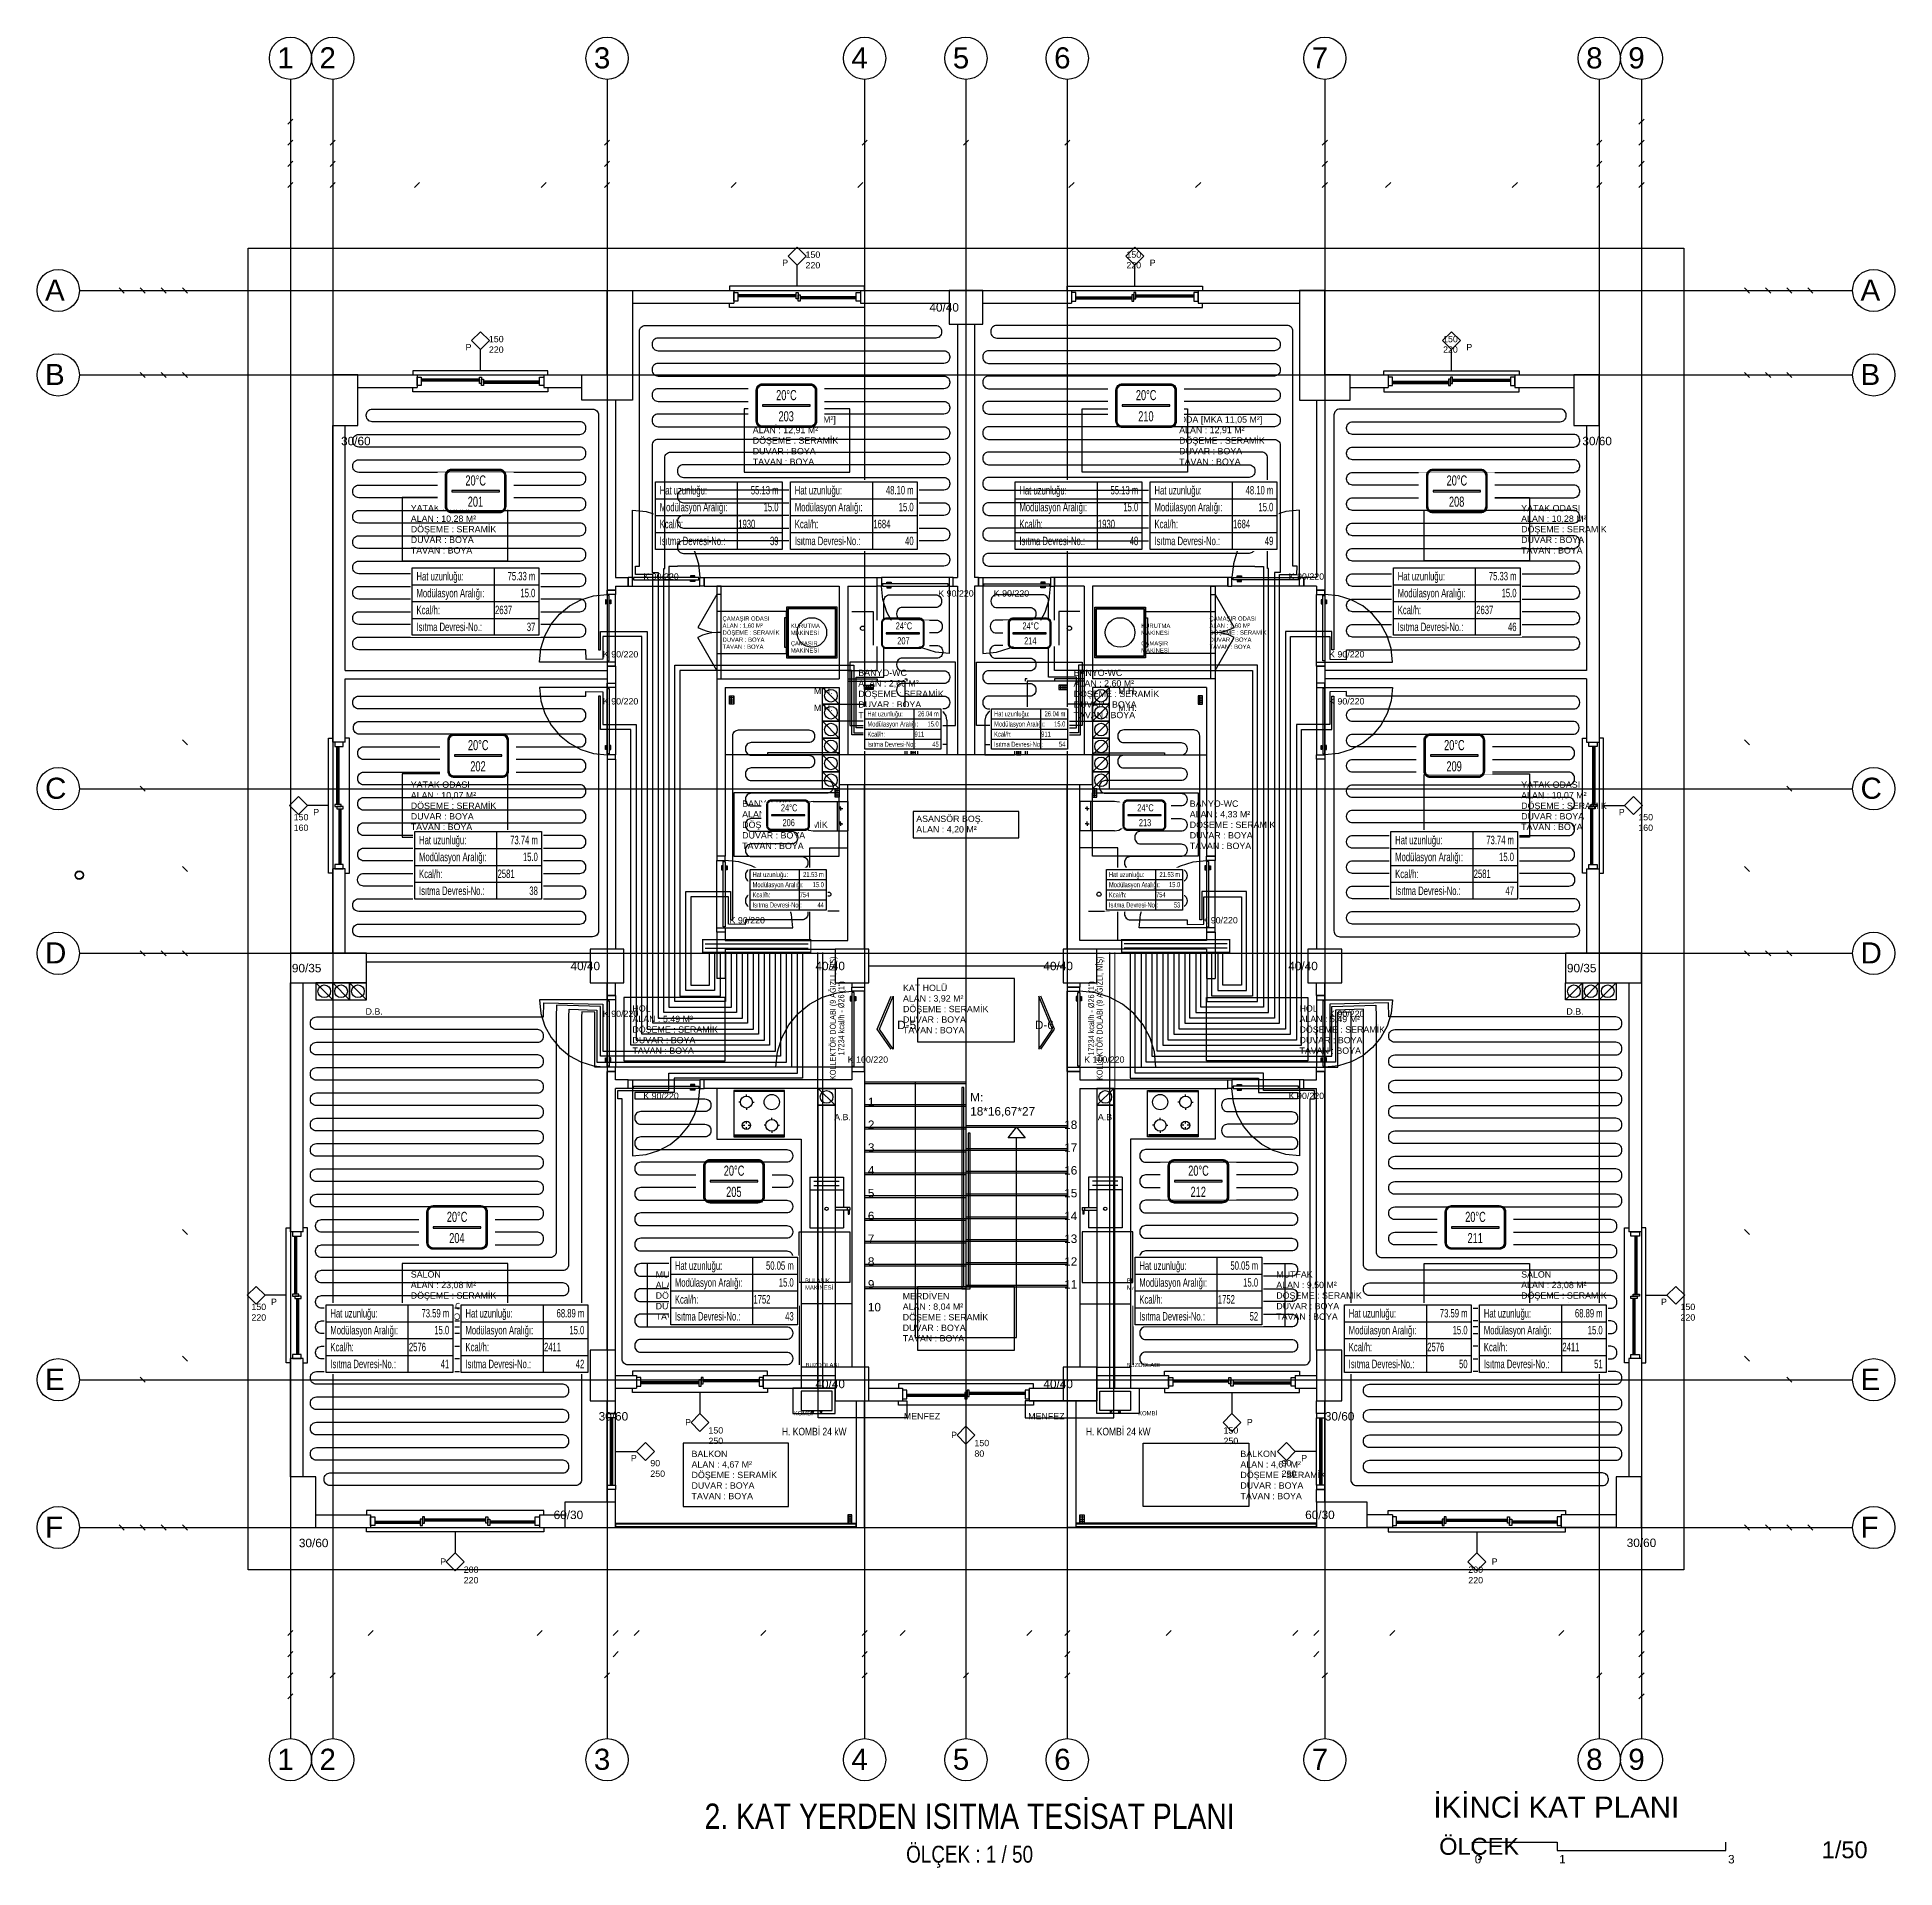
# Model space of a CAD drawing. Header units: centimetres. Extents: x -1224 to 8120, y -5771 to -1283.
# Drawn here: x 3476 to 5676, y -3451 to -1283 of the extents above; entities that cross this region are included whole.
import ezdxf
from ezdxf.enums import TextEntityAlignment as Align

# ---------------------------------------------------------------- set-up
doc = ezdxf.new("R2010")
doc.units = ezdxf.units.CM
for name, color, linetype in [('ROTAS-ISITMA-CAP', 41, 'Continuous'), ('ROTAS-ISITMA-DONUS-BORU', 30, 'Continuous'), ('ROTAS-ISITMA-ETIKET', 2, 'Continuous'), ('ROTAS-ISITMA-GIDIS-BORU', 10, 'Continuous'), ('ROTAS-ISITMA-KOLLEKTOR', 4, 'Continuous'), ('ROTAS-ISITMA-MAHAL-ETIKET', 2, 'Continuous'), ('ROTAS-ISITMA-PEX', 1, 'Continuous'), ('ROTAS-ISITMA-YAZI', 7, 'Continuous'), ('ROTAS-MIMARI', 8, 'Continuous'), ('ROTAS-MIMARI-KOLON', 8, 'Continuous'), ('ROTAS-MIMARI-YAZI', 8, 'Continuous'), ('ROTAS-PAFTA-YAZI', 7, 'Continuous')]:
    doc.layers.add(name, color=color, linetype=linetype)
doc.styles.add('ROTAS-YAZI', font='arial.ttf')

msp = doc.modelspace()

# ---------------------------------------------------------------- texts
at = {"layer": 'ROTAS-ISITMA-CAP', "style": 'ROTAS-YAZI', "width": 0.8}
for p in [(4428, -2445), (4724, -2445)]:
    msp.add_text('17234 kcal/h - Ø26 (1")', height=7, rotation=90, dxfattribs=at).set_placement(p, align=Align.MIDDLE_CENTER)
at = {"layer": 'ROTAS-ISITMA-YAZI', "style": 'ROTAS-YAZI', "width": 0.8}
for p in [(4418, -2445), (4734, -2445)]:
    msp.add_text('KOLLEKTÖR DOLABI (9 AĞIZLI, NİŞ)', height=7, rotation=90, dxfattribs=at).set_placement(p, align=Align.MIDDLE_CENTER)
for p in [(4396, -2930), (4756, -2930)]:
    msp.add_text('H. KOMBİ 24 kW', height=9, dxfattribs=at).set_placement(p, align=Align.TOP_CENTER)
at = {"layer": 'ROTAS-MIMARI-YAZI', "attachment_point": 1, "style": 'ROTAS-YAZI'}
for s, insert, char_height in [('1', (3760.1, -1295.1), 25), ('2', (3810.1, -1295.1), 25), ('3', (4135.1, -1295.1), 25), ('4', (4440.1, -1295.1), 25), ('5', (4560.1, -1295.1), 25), ('6', (4680.1, -1295.1), 25), ('7', (4985.1, -1295.1), 25), ('8', (5310.1, -1295.1), 25), ('9', (5360.1, -1295.1), 25), ('150\\P220', (4385.7, -1536.9), 7.5), ('150\\P220', (4765.7, -1536.9), 7.5), ('P', (4358.1, -1546.5), 7.5), ('P', (4793.3, -1546.5), 7.5), ('A', (3485.1, -1570.1), 25), ('A', (5635.1, -1570.1), 25), ('40/40', (4532.4, -1598.1), 10), ('P', (3983.1, -1646.5), 7.5), ('150\\P220', (4010.7, -1636.9), 7.5), ('150\\P220', (5140.7, -1636.9), 7.5), ('P', (5168.3, -1646.5), 7.5), ('B', (3485.1, -1670.1), 25), ('B', (5635.1, -1670.1), 25), ('ODA [MKA 11,05 M²]\\PALAN : 12,91 M² \\PDÖŞEME : SERAMİK\\PDUVAR : BOYA \\PTAVAN : BOYA', (4323.2, -1732.1), 7.5), ('ODA [MKA 11,05 M²]\\PALAN : 12,91 M² \\PDÖŞEME : SERAMİK\\PDUVAR : BOYA \\PTAVAN : BOYA', (4828.2, -1732.1), 7.5), ('30/60', (3835.7, -1756.4), 10), ('30/60', (5305.7, -1756.4), 10), ('YATAK ODASI\\PALAN : 10,28 M² \\PDÖŞEME : SERAMİK\\PDUVAR : BOYA \\PTAVAN : BOYA', (3918.2, -1837.1), 7.5), ('YATAK ODASI\\PALAN : 10,28 M² \\PDÖŞEME : SERAMİK\\PDUVAR : BOYA \\PTAVAN : BOYA', (5233.2, -1837.1), 7.5), ('K 90/220', (4193.6, -1918.1), 7.5), ('K 90/220', (4957.9, -1918.1), 7.5), ('K 90/220', (4542.9, -1938.1), 7.5), ('K 90/220', (4608.6, -1938.1), 7.5), ('ÇAMAŞIR ODASI\\PALAN : 1,60 M² \\PDÖŞEME : SERAMİK\\PDUVAR : BOYA \\PTAVAN : BOYA', (4287.4, -1969.1), 5), ('KURUTMA\\PMAKİNESİ', (4368.2, -1977.7), 5), ('KURUTMA\\PMAKİNESİ', (4783.2, -1977.7), 5), ('ÇAMAŞIR ODASI\\PALAN : 1,60 M² \\PDÖŞEME : SERAMİK\\PDUVAR : BOYA \\PTAVAN : BOYA', (4864.1, -1969.1), 5), ('ÇAMAŞIR\\PMAKİNESİ', (4368.2, -1998.5), 5), ('ÇAMAŞIR\\PMAKİNESİ', (4783.2, -1998.5), 5), ('K 90/220', (4145.7, -2010.2), 7.5), ('K 90/220', (5005.7, -2010.2), 7.5), ('BANYO-WC\\PALAN : 2,60 M² \\PDÖŞEME : SERAMİK\\PDUVAR : BOYA \\PTAVAN : BOYA', (4448.2, -2032.1), 7.5), ('BANYO-WC\\PALAN : 2,60 M² \\PDÖŞEME : SERAMİK\\PDUVAR : BOYA \\PTAVAN : BOYA', (4703.2, -2032.1), 7.5), ('K 90/220', (4145.7, -2065.9), 7.5), ('M.H.', (4395.6, -2053.6), 7.5), ('M.H.', (4755.9, -2053.6), 7.5), ('K 90/220', (5005.7, -2065.9), 7.5), ('M.H.', (4395.6, -2073.6), 7.5), ('M.H.', (4755.9, -2073.6), 7.5), ('C', (3485.1, -2160.1), 25), ('YATAK ODASI\\PALAN : 10,07 M² \\PDÖŞEME : SERAMİK\\PDUVAR : BOYA \\PTAVAN : BOYA', (3918.2, -2164.6), 7.5), ('YATAK ODASI\\PALAN : 10,07 M² \\PDÖŞEME : SERAMİK\\PDUVAR : BOYA \\PTAVAN : BOYA', (5233.2, -2164.6), 7.5), ('C', (5635.1, -2160.1), 25), ('P', (3802.7, -2197.1), 7.5), ('BANYO-WC\\PALAN : 4,33 M² \\PDÖŞEME : SERAMİK\\PDUVAR : BOYA \\PTAVAN : BOYA', (4310.7, -2187.1), 7.5), ('BANYO-WC\\PALAN : 4,33 M² \\PDÖŞEME : SERAMİK\\PDUVAR : BOYA \\PTAVAN : BOYA', (4840.7, -2187.1), 7.5), ('P', (5348.8, -2197.1), 7.5), ('150\\P160', (3779.5, -2203.1), 7.5), ('ASANSÖR BOŞ.\\PALAN : 4,20 M² ', (4516.8, -2205), 7.5), ('150\\P160', (5371.9, -2203.1), 7.5), ('K 90/220', (4295.7, -2325.2), 7.5), ('K 90/220', (4855.7, -2325.2), 7.5), ('D', (3485.1, -2355.1), 25), ('D', (5635.1, -2355.1), 25), ('90/35', (3777.4, -2380.6), 10), ('40/40', (4107.4, -2378.1), 10), ('40/40', (4397.4, -2378.1), 10), ('40/40', (4667.4, -2378.1), 10), ('40/40', (4957.4, -2378.1), 10), ('90/35', (5287.4, -2380.6), 10), ('KAT HOLÜ\\PALAN : 3,92 M² \\PDÖŞEME : SERAMİK\\PDUVAR : BOYA \\PTAVAN : BOYA', (4501.1, -2405.3), 7.5), ('D.B.', (3864.7, -2433.2), 7.5), ('K 90/220', (4145.7, -2435.9), 7.5), ('HOL\\PALAN : 5,49 M² \\PDÖŞEME : SERAMİK\\PDUVAR : BOYA \\PTAVAN : BOYA', (4180.7, -2429.6), 7.5), ('HOL\\PALAN : 5,49 M² \\PDÖŞEME : SERAMİK\\PDUVAR : BOYA \\PTAVAN : BOYA', (4970.7, -2429.6), 7.5), ('K 90/220', (5005.7, -2435.9), 7.5), ('D.B.', (5286.8, -2433.2), 7.5), ('D-5', (4494.2, -2447.9), 10), ('D-6', (4657.3, -2447.9), 10), ('K 100/220', (4435.7, -2490.2), 7.5), ('K 100/220', (4715.7, -2490.2), 7.5), ('K 90/220', (4193.6, -2533.1), 7.5), ('1', (4459.5, -2539.1), 10), ('M: \\P18*16,67*27', (4580.7, -2533.5), 10), ('K 90/220', (4957.9, -2533.1), 7.5), ('A.B.', (4419.6, -2558.2), 7.5), ('2', (4459.5, -2566.1), 10), ('18', (4692, -2566.1), 10), ('A.B.', (4731.9, -2558.2), 7.5), ('3', (4459.5, -2593.1), 10), ('17', (4692, -2593.1), 10), ('4', (4459.5, -2620.1), 10), ('16', (4692, -2620.1), 10), ('5', (4459.5, -2647.1), 10), ('15', (4692, -2647.1), 10), ('6', (4459.5, -2674.1), 10), ('14', (4692, -2674.1), 10), ('7', (4459.5, -2701.1), 10), ('13', (4692, -2701.1), 10), ('8', (4459.5, -2728.1), 10), ('12', (4692, -2728.1), 10), ('SALON\\PALAN : 23,08 M² \\PDÖŞEME : SERAMİK\\PDUVAR : BOYA \\PTAVAN : BOYA', (3918.2, -2744.6), 7.5), ('MUTFAK\\PALAN : 9,50 M² \\PDÖŞEME : SERAMİK\\PDUVAR : BOYA \\PTAVAN : BOYA', (4208.2, -2744.6), 7.5), ('MUTFAK\\PALAN : 9,50 M² \\PDÖŞEME : SERAMİK\\PDUVAR : BOYA \\PTAVAN : BOYA', (4943.2, -2744.6), 7.5), ('SALON\\PALAN : 23,08 M² \\PDÖŞEME : SERAMİK\\PDUVAR : BOYA \\PTAVAN : BOYA', (5233.2, -2744.6), 7.5), ('BULAŞIK\\PMAKİNESİ', (4385.1, -2753.1), 5), ('9', (4459.5, -2755.1), 10), ('MERDİVEN\\PALAN : 8,04 M² \\PDÖŞEME : SERAMİK\\PDUVAR : BOYA \\PTAVAN : BOYA', (4500.8, -2770.3), 7.5), ('11', (4692, -2755.1), 10), ('BULAŞIK\\PMAKİNESİ', (4766.4, -2753.1), 5), ('150\\P220', (3729.5, -2783.1), 7.5), ('P', (3752.7, -2777.1), 7.5), ('10', (4459.5, -2782.1), 10), ('P', (5398.8, -2777.1), 7.5), ('150\\P220', (5421.9, -2783.1), 7.5), ('BUZDOLABI', (4385.7, -2853.1), 5), ('BUZDOLABI', (4765.7, -2853.1), 5), ('E', (3485.1, -2860.1), 25), ('40/40', (4397.4, -2873.1), 10), ('40/40', (4667.4, -2873.1), 10), ('E', (5635.1, -2860.1), 25), ('30/60', (4140.7, -2911.4), 10), ('P', (4243.1, -2919.7), 7.5), ('KOMBİ', (4371.8, -2910.3), 5), ('MENFEZ', (4502.1, -2912.6), 7.5), ('MENFEZ', (4649.4, -2912.6), 7.5), ('KOMBİ', (4779.6, -2910.3), 5), ('P', (4908.3, -2919.7), 7.5), ('30/60', (5000.7, -2911.4), 10), ('150\\P250', (4270.7, -2929.3), 7.5), ('P', (4558.1, -2934.7), 7.5), ('150\\P80', (4585.7, -2944.3), 7.5), ('150\\P250', (4880.7, -2929.3), 7.5), ('P', (4178.8, -2962.1), 7.5), ('90\\P250', (4201.9, -2968.1), 7.5), ('BALKON\\PALAN : 4,67 M² \\PDÖŞEME : SERAMİK\\PDUVAR : BOYA \\PTAVAN : BOYA', (4250.7, -2957.1), 7.5), ('BALKON\\PALAN : 4,67 M² \\PDÖŞEME : SERAMİK\\PDUVAR : BOYA \\PTAVAN : BOYA', (4900.7, -2957.1), 7.5), ('90\\P250', (4949.5, -2968.1), 7.5), ('P', (4972.7, -2962.1), 7.5), ('F', (3485.1, -3035.1), 25), ('60/30', (4087.4, -3028.1), 10), ('60/30', (4977.4, -3028.1), 10), ('F', (5635.1, -3035.1), 25), ('30/60', (3785.7, -3061.4), 10), ('30/60', (5358.2, -3061.2), 10), ('P', (3953.1, -3084.7), 7.5), ('200\\P220', (3980.9, -3094.3), 7.5), ('200\\P220', (5170.6, -3094.3), 7.5), ('P', (5198.3, -3084.7), 7.5), ('1', (3760.1, -3310.1), 25), ('2', (3810.1, -3310.1), 25), ('3', (4135.1, -3310.1), 25), ('4', (4440.1, -3310.1), 25), ('5', (4560.1, -3310.1), 25), ('6', (4680.1, -3310.1), 25), ('7', (4985.1, -3310.1), 25), ('8', (5310.1, -3310.1), 25), ('9', (5360.1, -3310.1), 25), ('İKİNCİ KAT PLANI', (5129.3, -3366.7), 25), ('ÖLÇEK', (5136.1, -3415.7), 20), ('1/50', (5589.1, -3419.8), 20), ('0', (5178.2, -3435.9), 10), ('1', (5278.2, -3435.9), 10), ('3', (5478.2, -3435.9), 10)]:
    msp.add_mtext(s, dxfattribs=dict(at, insert=insert, char_height=char_height))
at = {"layer": 'ROTAS-PAFTA-YAZI', "style": 'ROTAS-YAZI', "width": 0.8}
for s, height, p in [('2. KAT YERDEN ISITMA TESİSAT PLANI', 30, (4580, -3390)), ('ÖLÇEK : 1 / 50', 20, (4580, -3435))]:
    msp.add_text(s, height=height, dxfattribs=at).set_placement(p, align=Align.MIDDLE_CENTER)

# ---------------------------------------------------------------- blocks, each defined once
blk = doc.blocks.new('ROTAS-YI-ETIKET')
at = {"color": 2}
for p, q in [((0, -20), (150, -20)), ((96.9, 0), (96.9, -80)), ((0, -40), (150, -40)), ((0, -60), (150, -60))]:
    blk.add_line(p, q, dxfattribs=at)
at = {"color": 2, "extrusion": (0, 0, -1)}
blk.add_lwpolyline([(-150, 0), (-150, -80), (0, -80), (0, 0)], close=True, dxfattribs=at)
at = {"color": 2, "style": 'ROTAS-YAZI', "width": 0.65}
for s, p in [('Hat uzunluğu:', (5, -10)), ('Modülasyon Aralığı:', (5, -30)), ('Kcal/h:', (5, -50)), ('Isıtma Devresi-No.:', (5, -70))]:
    blk.add_text(s, height=10, dxfattribs=at).set_placement(p, align=Align.MIDDLE_LEFT)
at = {"color": 2, "style": 'ROTAS-YAZI', "width": 0.65, "flags": 1}
for tag in ['ALAN', 'NO', 'DERECE', 'BORU', 'MAHAL']:
    blk.add_attdef(tag, (0, 0), '', height=5, dxfattribs=at)
at = {"color": 2, "style": 'ROTAS-YAZI', "width": 0.65}
for tag, p in [('UZ', (145.7, -14.9)), ('AR', (145.7, -34.9)), ('NO1', (145.7, -75))]:
    blk.add_attdef(tag, text='', height=10, dxfattribs=at).set_placement(p, align=Align.RIGHT)
blk.add_attdef('YER', (98, -54.9), '', height=10, dxfattribs=at)
blk = doc.blocks.new('ROTAS-YI-MAHAL')
at = {"color": 2, "extrusion": (0, 0, -1)}
for points in [[(35.7, -18.4), (35.7, 18.4, 0.414214), (28.2, 25.9), (-28.2, 25.9, 0.414214), (-35.7, 18.4), (-35.7, -18.4, 0.414214), (-28.2, -25.9), (28.2, -25.9, 0.414214)], [(34.2, -18.4), (34.2, 18.4, 0.414214), (28.2, 24.4), (-28.2, 24.4, 0.414214), (-34.2, 18.4), (-34.2, -18.4, 0.414214), (-28.2, -24.4), (28.2, -24.4, 0.414214)]]:
    blk.add_lwpolyline(points, format="xyb", close=True, dxfattribs=at)
at = {"color": 4, "extrusion": (0, 0, -1)}
for points in [[(35.2, -18.4), (35.2, 18.4, 0.414214), (28.2, 25.4), (-28.2, 25.4, 0.414214), (-35.2, 18.4), (-35.2, -18.4, 0.414214), (-28.2, -25.4), (28.2, -25.4, 0.414214)], [(34.7, -18.4), (34.7, 18.4, 0.414214), (28.2, 24.9), (-28.2, 24.9, 0.414214), (-34.7, 18.4), (-34.7, -18.4, 0.414214), (-28.2, -24.9), (28.2, -24.9, 0.414214)]]:
    blk.add_lwpolyline(points, format="xyb", close=True, dxfattribs=at)
at = {"color": 2, "extrusion": (0, 0, -1)}
blk.add_lwpolyline([(28.2, -0.8), (-28.2, -0.8), (-28.2, 0.8), (28.2, 0.8)], close=True, dxfattribs=at)
at = {"color": 4, "style": 'ROTAS-YAZI', "width": 0.65}
blk.add_attdef('DERECE', (-12.1, 6.5), '', height=12, dxfattribs=at)
at = {"color": 2, "style": 'ROTAS-YAZI', "width": 0.65, "flags": 1}
for tag in ['ALAN', 'MAHAL']:
    blk.add_attdef(tag, (0, 0), '', height=5, dxfattribs=at)
at = {"color": 1, "style": 'ROTAS-YAZI', "width": 0.65}
blk.add_attdef('NO', (-9.3, -18.6), '', height=12, dxfattribs=at)

# ---------------------------------------------------------------- linework, layer by layer
at = {"layer": 'ROTAS-ISITMA-DONUS-BORU', "const_width": 1.5}
for points in [[(4406, -2883), (4406, -2367)], [(4746, -2883), (4746, -2367)]]:
    msp.add_lwpolyline(points, dxfattribs=at)
at = {"layer": 'ROTAS-ISITMA-GIDIS-BORU', "const_width": 1.5}
for points in [[(4400, -2883), (4400, -2367)], [(4752, -2883), (4752, -2367)]]:
    msp.add_lwpolyline(points, dxfattribs=at)
at = {"layer": 'ROTAS-ISITMA-KOLLEKTOR'}
for p, q in [((4267, -2357), (4389, -2357)), ((4267, -2362), (4389, -2362)), ((4885, -2357), (4763, -2357)), ((4885, -2362), (4763, -2362))]:
    msp.add_line(p, q, dxfattribs=at)
at = {"layer": 'ROTAS-ISITMA-KOLLEKTOR', "const_width": 1.5}
for points in [[(4264, -2367), (4392, -2367), (4392, -2352), (4264, -2352)], [(4888, -2367), (4760, -2367), (4760, -2352), (4888, -2352)]]:
    msp.add_lwpolyline(points, close=True, dxfattribs=at)
at = {"layer": 'ROTAS-ISITMA-PEX'}
for points in [[(4317, -2367), (4317, -2451), (4205, -2451), (4205, -1923), (4205, -1919.5), (4184.4, -1919.5), (4184.2, -1909.6), (4189.1, -1909.4), (4189.1, -1631.4, -0.414214), (4196.1, -1624.4), (4539.9, -1624.4, -0.414214), (4546.9, -1631.4), (4546.9, -1632.4, -0.414214), (4539.9, -1639.4), (4211.1, -1639.4, 0.414214), (4204.1, -1646.4), (4204.1, -1647.4, 0.414214), (4211.1, -1654.4), (4549.5, -1654.4, -0.414214), (4556.5, -1661.4), (4556.5, -1662.4, -0.414214), (4549.5, -1669.4), (4211.1, -1669.4, 0.414214), (4204.1, -1676.4), (4204.1, -1677.4, 0.414214), (4211.1, -1684.4), (4549.5, -1684.4, -0.414214), (4556.5, -1691.4), (4556.5, -1692.4, -0.414214), (4549.5, -1699.4), (4211.1, -1699.4, 0.414214), (4204.1, -1706.4), (4204.1, -1707.4, 0.414214), (4211.1, -1714.4), (4549.5, -1714.4, -0.414214), (4556.5, -1721.4), (4556.5, -1722.4, -0.414214), (4549.5, -1729.4), (4211.1, -1729.4, 0.414214), (4204.1, -1736.4), (4204.1, -1737.4, 0.414214), (4211.1, -1744.4), (4549.5, -1744.4, -0.414214), (4556.5, -1751.4), (4556.5, -1752.4, -0.414214), (4549.5, -1759.4), (4211.1, -1759.4, 0.414214), (4204.1, -1766.4), (4204.1, -1909.4), (4204.1, -1917), (4211, -1917), (4211, -1923), (4211, -2445), (4311, -2445), (4311, -2367)], [(4835, -2367), (4835, -2451), (4947, -2451), (4947, -1923), (4947, -1919.5), (4967.6, -1919.5), (4967.8, -1909.6), (4962.9, -1909.4), (4962.9, -1631.4, 0.414214), (4955.9, -1624.4), (4612.1, -1624.4, 0.414214), (4605.1, -1631.4), (4605.1, -1632.4, 0.414214), (4612.1, -1639.4), (4940.9, -1639.4, -0.414214), (4947.9, -1646.4), (4947.9, -1647.4, -0.414214), (4940.9, -1654.4), (4602.5, -1654.4, 0.414214), (4595.5, -1661.4), (4595.5, -1662.4, 0.414214), (4602.5, -1669.4), (4940.9, -1669.4, -0.414214), (4947.9, -1676.4), (4947.9, -1677.4, -0.414214), (4940.9, -1684.4), (4602.5, -1684.4, 0.414214), (4595.5, -1691.4), (4595.5, -1692.4, 0.414214), (4602.5, -1699.4), (4940.9, -1699.4, -0.414214), (4947.9, -1706.4), (4947.9, -1707.4, -0.414214), (4940.9, -1714.4), (4602.5, -1714.4, 0.414214), (4595.5, -1721.4), (4595.5, -1722.4, 0.414214), (4602.5, -1729.4), (4940.9, -1729.4, -0.414214), (4947.9, -1736.4), (4947.9, -1737.4, -0.414214), (4940.9, -1744.4), (4602.5, -1744.4, 0.414214), (4595.5, -1751.4), (4595.5, -1752.4, 0.414214), (4602.5, -1759.4), (4940.9, -1759.4, -0.414214), (4947.9, -1766.4), (4947.9, -1909.4), (4947.9, -1917), (4941, -1917), (4941, -1923), (4941, -2445), (4841, -2445), (4841, -2367)], [(4330, -2367), (4330, -2464), (4192, -2464), (4192, -1993), (4151, -1993), (4145.5, -1993), (4145.5, -2019.6), (4125.8, -2020.1), (4125.5, -2008.5), (3856.5, -2008.5, -0.414214), (3849.5, -2001.5), (3849.5, -2000.5, -0.414214), (3856.5, -1993.5), (4118.5, -1993.5, 0.414214), (4125.5, -1986.5), (4125.5, -1985.5, 0.414214), (4118.5, -1978.5), (3856.5, -1978.5, -0.414214), (3849.5, -1971.5), (3849.5, -1970.5, -0.414214), (3856.5, -1963.5), (4118.5, -1963.5, 0.414214), (4125.5, -1956.5), (4125.5, -1955.5, 0.414214), (4118.5, -1948.5), (3856.5, -1948.5, -0.414214), (3849.5, -1941.5), (3849.5, -1940.5, -0.414214), (3856.5, -1933.5), (4118.5, -1933.5, 0.414214), (4125.5, -1926.5), (4125.5, -1925.5, 0.414214), (4118.5, -1918.5), (3856.5, -1918.5, -0.414214), (3849.5, -1911.5), (3849.5, -1910.5, -0.414214), (3856.5, -1903.5), (4118.5, -1903.5, 0.414214), (4125.5, -1896.5), (4125.5, -1895.5, 0.414214), (4118.5, -1888.5), (3856.5, -1888.5, -0.414214), (3849.5, -1881.5), (3849.5, -1880.5, -0.414214), (3856.5, -1873.5), (4118.5, -1873.5, 0.414214), (4125.5, -1866.5), (4125.5, -1865.5, 0.414214), (4118.5, -1858.5), (3856.5, -1858.5, -0.414214), (3849.5, -1851.5), (3849.5, -1850.5, -0.414214), (3856.5, -1843.5), (4118.5, -1843.5, 0.414214), (4125.5, -1836.5), (4125.5, -1835.5, 0.414214), (4118.5, -1828.5), (3856.5, -1828.5, -0.414214), (3849.5, -1821.5), (3849.5, -1820.5, -0.414214), (3856.5, -1813.5), (4118.5, -1813.5, 0.414214), (4125.5, -1806.5), (4125.5, -1805.5, 0.414214), (4118.5, -1798.5), (3856.5, -1798.5, -0.414214), (3849.5, -1791.5), (3849.5, -1790.5, -0.414214), (3856.5, -1783.5), (4118.5, -1783.5, 0.414214), (4125.5, -1776.5), (4125.5, -1775.5, 0.414214), (4118.5, -1768.5), (3856.5, -1768.5, -0.414214), (3849.5, -1761.5), (3849.5, -1760.5, -0.414214), (3856.5, -1753.5), (4118.5, -1753.5, 0.414214), (4125.5, -1746.5), (4125.5, -1745.5, 0.414214), (4118.5, -1738.5), (3872.5, -1738.5, -0.414214), (3865.5, -1731.5), (3865.5, -1730.5, -0.414214), (3872.5, -1723.5), (4133.5, -1723.5, -0.414214), (4140.5, -1730.5), (4140.5, -2008.5), (4143, -2008.5), (4143, -1987), (4151, -1987), (4198, -1987), (4198, -2458), (4324, -2458), (4324, -2367)], [(4822, -2367), (4822, -2464), (4960, -2464), (4960, -1993), (5001, -1993), (5006.5, -1993), (5006.5, -2019.6), (5026.2, -2020.1), (5026.5, -2008.5), (5295.5, -2008.5, 0.414214), (5302.5, -2001.5), (5302.5, -2000.5, 0.414214), (5295.5, -1993.5), (5033.5, -1993.5, -0.414214), (5026.5, -1986.5), (5026.5, -1985.5, -0.414214), (5033.5, -1978.5), (5295.5, -1978.5, 0.414214), (5302.5, -1971.5), (5302.5, -1970.5, 0.414214), (5295.5, -1963.5), (5033.5, -1963.5, -0.414214), (5026.5, -1956.5), (5026.5, -1955.5, -0.414214), (5033.5, -1948.5), (5295.5, -1948.5, 0.414214), (5302.5, -1941.5), (5302.5, -1940.5, 0.414214), (5295.5, -1933.5), (5033.5, -1933.5, -0.414214), (5026.5, -1926.5), (5026.5, -1925.5, -0.414214), (5033.5, -1918.5), (5295.5, -1918.5, 0.414214), (5302.5, -1911.5), (5302.5, -1910.5, 0.414214), (5295.5, -1903.5), (5033.5, -1903.5, -0.414214), (5026.5, -1896.5), (5026.5, -1895.5, -0.414214), (5033.5, -1888.5), (5295.5, -1888.5, 0.414214), (5302.5, -1881.5), (5302.5, -1880.5, 0.414214), (5295.5, -1873.5), (5033.5, -1873.5, -0.414214), (5026.5, -1866.5), (5026.5, -1865.5, -0.414214), (5033.5, -1858.5), (5295.5, -1858.5, 0.414214), (5302.5, -1851.5), (5302.5, -1850.5, 0.414214), (5295.5, -1843.5), (5033.5, -1843.5, -0.414214), (5026.5, -1836.5), (5026.5, -1835.5, -0.414214), (5033.5, -1828.5), (5295.5, -1828.5, 0.414214), (5302.5, -1821.5), (5302.5, -1820.5, 0.414214), (5295.5, -1813.5), (5033.5, -1813.5, -0.414214), (5026.5, -1806.5), (5026.5, -1805.5, -0.414214), (5033.5, -1798.5), (5295.5, -1798.5, 0.414214), (5302.5, -1791.5), (5302.5, -1790.5, 0.414214), (5295.5, -1783.5), (5033.5, -1783.5, -0.414214), (5026.5, -1776.5), (5026.5, -1775.5, -0.414214), (5033.5, -1768.5), (5295.5, -1768.5, 0.414214), (5302.5, -1761.5), (5302.5, -1760.5, 0.414214), (5295.5, -1753.5), (5033.5, -1753.5, -0.414214), (5026.5, -1746.5), (5026.5, -1745.5, -0.414214), (5033.5, -1738.5), (5279.5, -1738.5, 0.414214), (5286.5, -1731.5), (5286.5, -1730.5, 0.414214), (5279.5, -1723.5), (5018.5, -1723.5, 0.414214), (5011.5, -1730.5), (5011.5, -2008.5), (5009, -2008.5), (5009, -1987), (5001, -1987), (4954, -1987), (4954, -2458), (4828, -2458), (4828, -2367)], [(4343, -2367), (4343, -2477), (4179, -2477), (4179, -2103), (4151, -2103), (4143, -2103), (4143, -2063.5), (4140.5, -2063.5), (4140.5, -2341.5, -0.414214), (4133.5, -2348.5), (3856.5, -2348.5, -0.414214), (3849.5, -2341.5), (3849.5, -2340.5, -0.414214), (3856.5, -2333.5), (4118.5, -2333.5, 0.414214), (4125.5, -2326.5), (4125.5, -2325.5, 0.414214), (4118.5, -2318.5), (3856.5, -2318.5, -0.414214), (3849.5, -2311.5), (3849.5, -2310.5, -0.414214), (3856.5, -2303.5), (4118.5, -2303.5, 0.414214), (4125.5, -2296.5), (4125.5, -2295.5, 0.414214), (4118.5, -2288.5), (3862.3, -2288.5, -0.414214), (3855.3, -2281.5), (3855.3, -2280.5, -0.414214), (3862.3, -2273.5), (4118.5, -2273.5, 0.414214), (4125.5, -2266.5), (4125.5, -2265.5, 0.414214), (4118.5, -2258.5), (3862.5, -2258.5, -0.414214), (3855.5, -2251.5), (3855.5, -2250.5, -0.414214), (3862.5, -2243.5), (4118.5, -2243.5, 0.414214), (4125.5, -2236.5), (4125.5, -2235.5, 0.414214), (4118.5, -2228.5), (3862.5, -2228.5, -0.414214), (3855.5, -2221.5), (3855.5, -2220.5, -0.414214), (3862.5, -2213.5), (4118.5, -2213.5, 0.414214), (4125.5, -2206.5), (4125.5, -2205.5, 0.414214), (4118.5, -2198.5), (3862.5, -2198.5, -0.414214), (3855.5, -2191.5), (3855.5, -2190.5, -0.414214), (3862.5, -2183.5), (4118.5, -2183.5, 0.414214), (4125.5, -2176.5), (4125.5, -2175.5, 0.414214), (4118.5, -2168.5), (3862.5, -2168.5, -0.414214), (3855.5, -2161.5), (3855.5, -2160.5, -0.414214), (3862.5, -2153.5), (4118.5, -2153.5, 0.414214), (4125.5, -2146.5), (4125.5, -2145.5, 0.414214), (4118.5, -2138.5), (3862.5, -2138.5, -0.414214), (3855.5, -2131.5), (3855.5, -2130.5, -0.414214), (3862.5, -2123.5), (4118.5, -2123.5, 0.414214), (4125.5, -2116.5), (4125.5, -2115.5, 0.414214), (4118.5, -2108.5), (3857.3, -2108.5, -0.414214), (3850.3, -2101.5), (3850.3, -2100.5, -0.414214), (3857.3, -2093.5), (4118.5, -2093.5, 0.414214), (4125.5, -2086.5), (4125.5, -2085.5, 0.414214), (4118.5, -2078.5), (3856.5, -2078.5, -0.414214), (3849.5, -2071.5), (3849.5, -2070.5, -0.414214), (3856.5, -2063.5), (4125.5, -2063.5), (4125.6, -2057.9), (4145.5, -2058.4), (4145.5, -2097), (4151, -2097), (4185, -2097), (4185, -2471), (4337, -2471), (4337, -2367)], [(4809, -2367), (4809, -2477), (4973, -2477), (4973, -2103), (5001, -2103), (5009, -2103), (5009, -2063.5), (5011.5, -2063.5), (5011.5, -2341.5, 0.414214), (5018.5, -2348.5), (5295.5, -2348.5, 0.414214), (5302.5, -2341.5), (5302.5, -2340.5, 0.414214), (5295.5, -2333.5), (5033.5, -2333.5, -0.414214), (5026.5, -2326.5), (5026.5, -2325.5, -0.414214), (5033.5, -2318.5), (5295.5, -2318.5, 0.414214), (5302.5, -2311.5), (5302.5, -2310.5, 0.414214), (5295.5, -2303.5), (5033.5, -2303.5, -0.414214), (5026.5, -2296.5), (5026.5, -2295.5, -0.414214), (5033.5, -2288.5), (5289.7, -2288.5, 0.414214), (5296.7, -2281.5), (5296.7, -2280.5, 0.414214), (5289.7, -2273.5), (5033.5, -2273.5, -0.414214), (5026.5, -2266.5), (5026.5, -2265.5, -0.414214), (5033.5, -2258.5), (5289.5, -2258.5, 0.414214), (5296.5, -2251.5), (5296.5, -2250.5, 0.414214), (5289.5, -2243.5), (5033.5, -2243.5, -0.414214), (5026.5, -2236.5), (5026.5, -2235.5, -0.414214), (5033.5, -2228.5), (5289.5, -2228.5, 0.414214), (5296.5, -2221.5), (5296.5, -2220.5, 0.414214), (5289.5, -2213.5), (5033.5, -2213.5, -0.414214), (5026.5, -2206.5), (5026.5, -2205.5, -0.414214), (5033.5, -2198.5), (5289.5, -2198.5, 0.414214), (5296.5, -2191.5), (5296.5, -2190.5, 0.414214), (5289.5, -2183.5), (5033.5, -2183.5, -0.414214), (5026.5, -2176.5), (5026.5, -2175.5, -0.414214), (5033.5, -2168.5), (5289.5, -2168.5, 0.414214), (5296.5, -2161.5), (5296.5, -2160.5, 0.414214), (5289.5, -2153.5), (5033.5, -2153.5, -0.414214), (5026.5, -2146.5), (5026.5, -2145.5, -0.414214), (5033.5, -2138.5), (5289.5, -2138.5, 0.414214), (5296.5, -2131.5), (5296.5, -2130.5, 0.414214), (5289.5, -2123.5), (5033.5, -2123.5, -0.414214), (5026.5, -2116.5), (5026.5, -2115.5, -0.414214), (5033.5, -2108.5), (5294.7, -2108.5, 0.414214), (5301.7, -2101.5), (5301.7, -2100.5, 0.414214), (5294.7, -2093.5), (5033.5, -2093.5, -0.414214), (5026.5, -2086.5), (5026.5, -2085.5, -0.414214), (5033.5, -2078.5), (5295.5, -2078.5, 0.414214), (5302.5, -2071.5), (5302.5, -2070.5, 0.414214), (5295.5, -2063.5), (5026.5, -2063.5), (5026.4, -2057.9), (5006.5, -2058.4), (5006.5, -2097), (5001, -2097), (4967, -2097), (4967, -2471), (4815, -2471), (4815, -2367)], [(4278, -2367), (4278, -2412), (4244, -2412), (4244, -2295), (4291, -2295), (4297, -2295), (4297, -2328.5), (4299.5, -2328.5), (4299.5, -2110.5, -0.414214), (4306.5, -2103.5), (4389.5, -2103.5, -0.414214), (4396.5, -2110.5), (4396.5, -2111.5, -0.414214), (4389.5, -2118.5), (4321.5, -2118.5, 0.414214), (4314.5, -2125.5), (4314.5, -2126.5, 0.414214), (4321.5, -2133.5), (4389.5, -2133.5, -0.414214), (4396.5, -2140.5), (4396.5, -2141.5, -0.414214), (4389.5, -2148.5), (4321.5, -2148.5, 0.414214), (4314.5, -2155.5), (4314.5, -2156.5, 0.414214), (4321.5, -2163.5), (4411.3, -2163.5, -0.414214), (4418.3, -2170.5), (4418.3, -2171.5, -0.414214), (4411.3, -2178.5), (4321.5, -2178.5, 0.414214), (4314.5, -2185.5), (4314.5, -2186.5, 0.414214), (4321.5, -2193.5), (4369.5, -2193.5, -0.414214), (4376.5, -2200.5), (4376.5, -2201.5, -0.414214), (4369.5, -2208.5), (4321.5, -2208.5, 0.414214), (4314.5, -2215.5), (4314.5, -2216.5, 0.414214), (4321.5, -2223.5), (4369.5, -2223.5, -0.414214), (4376.5, -2230.5), (4376.5, -2231.5, -0.414214), (4369.5, -2238.5), (4321.5, -2238.5, 0.414214), (4314.5, -2245.5), (4314.5, -2246.5, 0.414214), (4321.5, -2253.5), (4381.5, -2253.5, -0.414214), (4388.5, -2260.5), (4388.5, -2261.5, -0.414214), (4381.5, -2268.5), (4321.5, -2268.5, 0.414214), (4314.5, -2275.5), (4314.5, -2276.5, 0.414214), (4321.5, -2283.5), (4381.5, -2283.5, -0.414214), (4388.5, -2290.5), (4388.5, -2291.5, -0.414214), (4381.5, -2298.5), (4321.5, -2298.5, 0.414214), (4314.5, -2305.5), (4314.5, -2306.5, 0.414214), (4321.5, -2313.5), (4381.5, -2313.5, -0.414214), (4388.5, -2320.5), (4388.5, -2321.5, -0.414214), (4381.5, -2328.5), (4314.5, -2328.5), (4314.4, -2334.1), (4294.5, -2333.6), (4294.5, -2301), (4291, -2301), (4250, -2301), (4250, -2406), (4272, -2406), (4272, -2367)], [(4874, -2367), (4874, -2412), (4908, -2412), (4908, -2295), (4861, -2295), (4855, -2295), (4855, -2328.5), (4852.5, -2328.5), (4852.5, -2110.5, 0.414214), (4845.5, -2103.5), (4762.5, -2103.5, 0.414214), (4755.5, -2110.5), (4755.5, -2111.5, 0.414214), (4762.5, -2118.5), (4830.5, -2118.5, -0.414214), (4837.5, -2125.5), (4837.5, -2126.5, -0.414214), (4830.5, -2133.5), (4762.5, -2133.5, 0.414214), (4755.5, -2140.5), (4755.5, -2141.5, 0.414214), (4762.5, -2148.5), (4830.5, -2148.5, -0.414214), (4837.5, -2155.5), (4837.5, -2156.5, -0.414214), (4830.5, -2163.5), (4740.7, -2163.5, 0.414214), (4733.7, -2170.5), (4733.7, -2171.5, 0.414214), (4740.7, -2178.5), (4830.5, -2178.5, -0.414214), (4837.5, -2185.5), (4837.5, -2186.5, -0.414214), (4830.5, -2193.5), (4782.5, -2193.5, 0.414214), (4775.5, -2200.5), (4775.5, -2201.5, 0.414214), (4782.5, -2208.5), (4830.5, -2208.5, -0.414214), (4837.5, -2215.5), (4837.5, -2216.5, -0.414214), (4830.5, -2223.5), (4782.5, -2223.5, 0.414214), (4775.5, -2230.5), (4775.5, -2231.5, 0.414214), (4782.5, -2238.5), (4830.5, -2238.5, -0.414214), (4837.5, -2245.5), (4837.5, -2246.5, -0.414214), (4830.5, -2253.5), (4770.5, -2253.5, 0.414214), (4763.5, -2260.5), (4763.5, -2261.5, 0.414214), (4770.5, -2268.5), (4830.5, -2268.5, -0.414214), (4837.5, -2275.5), (4837.5, -2276.5, -0.414214), (4830.5, -2283.5), (4770.5, -2283.5, 0.414214), (4763.5, -2290.5), (4763.5, -2291.5, 0.414214), (4770.5, -2298.5), (4830.5, -2298.5, -0.414214), (4837.5, -2305.5), (4837.5, -2306.5, -0.414214), (4830.5, -2313.5), (4770.5, -2313.5, 0.414214), (4763.5, -2320.5), (4763.5, -2321.5, 0.414214), (4770.5, -2328.5), (4837.5, -2328.5), (4837.6, -2334.1), (4857.5, -2333.6), (4857.5, -2301), (4861, -2301), (4902, -2301), (4902, -2406), (4880, -2406), (4880, -2367)], [(4369, -2367), (4369, -2503), (4151, -2503), (4136, -2503), (4136, -2437.7), (4120.7, -2437.3), (4120.5, -2443.5), (4120.5, -2991.5, -0.414214), (4113.5, -2998.5), (3822.5, -2998.5, -0.414214), (3815.5, -2991.5), (3815.5, -2990.5, -0.414214), (3822.5, -2983.5), (4098.5, -2983.5, 0.414214), (4105.5, -2976.5), (4105.5, -2975.5, 0.414214), (4098.5, -2968.5), (3806.5, -2968.5, -0.414214), (3799.5, -2961.5), (3799.5, -2960.5, -0.414214), (3806.5, -2953.5), (4098.5, -2953.5, 0.414214), (4105.5, -2946.5), (4105.5, -2945.5, 0.414214), (4098.5, -2938.5), (3806.5, -2938.5, -0.414214), (3799.5, -2931.5), (3799.5, -2930.5, -0.414214), (3806.5, -2923.5), (4098.5, -2923.5, 0.414214), (4105.5, -2916.5), (4105.5, -2915.5, 0.414214), (4098.5, -2908.5), (3806.5, -2908.5, -0.414214), (3799.5, -2901.5), (3799.5, -2900.5, -0.414214), (3806.5, -2893.5), (4098.5, -2893.5, 0.414214), (4105.5, -2886.5), (4105.5, -2885.5, 0.414214), (4098.5, -2878.5), (3806.5, -2878.5, -0.414214), (3799.5, -2871.5), (3799.5, -2870.5, -0.414214), (3806.5, -2863.5), (4098.5, -2863.5, 0.414214), (4105.5, -2856.5), (4105.5, -2855.5, 0.414214), (4098.5, -2848.5), (3812.5, -2848.5, -0.414214), (3805.5, -2841.5), (3805.5, -2840.5, -0.414214), (3812.5, -2833.5), (4098.5, -2833.5, 0.414214), (4105.5, -2826.5), (4105.5, -2825.5, 0.414214), (4098.5, -2818.5), (3812.5, -2818.5, -0.414214), (3805.5, -2811.5), (3805.5, -2810.5, -0.414214), (3812.5, -2803.5), (4098.5, -2803.5, 0.414214), (4105.5, -2796.5), (4105.5, -2795.5, 0.414214), (4098.5, -2788.5), (3812.5, -2788.5, -0.414214), (3805.5, -2781.5), (3805.5, -2780.5, -0.414214), (3812.5, -2773.5), (4098.5, -2773.5, 0.414214), (4105.5, -2766.5), (4105.5, -2765.5, 0.414214), (4098.5, -2758.5), (3812.5, -2758.5, -0.414214), (3805.5, -2751.5), (3805.5, -2750.5, -0.414214), (3812.5, -2743.5), (4098.5, -2743.5, 0.414214), (4105.5, -2736.5), (4105.5, -2443.5), (4105.7, -2434.4), (4138.5, -2435.3), (4138.5, -2497), (4151, -2497), (4363, -2497), (4363, -2367)], [(4356, -2367), (4356, -2490), (4151, -2490), (4143, -2490), (4143, -2430.9), (4090.9, -2429.5), (4090.5, -2443.5), (4090.5, -2721.5, -0.414214), (4083.5, -2728.5), (3812.5, -2728.5, -0.414214), (3805.5, -2721.5), (3805.5, -2720.5, -0.414214), (3812.5, -2713.5), (4068.5, -2713.5, 0.414214), (4075.5, -2706.5), (4075.5, -2705.5, 0.414214), (4068.5, -2698.5), (3812.5, -2698.5, -0.414214), (3805.5, -2691.5), (3805.5, -2690.5, -0.414214), (3812.5, -2683.5), (4068.5, -2683.5, 0.414214), (4075.5, -2676.5), (4075.5, -2675.5, 0.414214), (4068.5, -2668.5), (3806.5, -2668.5, -0.414214), (3799.5, -2661.5), (3799.5, -2660.5, -0.414214), (3806.5, -2653.5), (4068.5, -2653.5, 0.414214), (4075.5, -2646.5), (4075.5, -2645.5, 0.414214), (4068.5, -2638.5), (3806.5, -2638.5, -0.414214), (3799.5, -2631.5), (3799.5, -2630.5, -0.414214), (3806.5, -2623.5), (4068.5, -2623.5, 0.414214), (4075.5, -2616.5), (4075.5, -2615.5, 0.414214), (4068.5, -2608.5), (3806.5, -2608.5, -0.414214), (3799.5, -2601.5), (3799.5, -2600.5, -0.414214), (3806.5, -2593.5), (4068.5, -2593.5, 0.414214), (4075.5, -2586.5), (4075.5, -2585.5, 0.414214), (4068.5, -2578.5), (3806.5, -2578.5, -0.414214), (3799.5, -2571.5), (3799.5, -2570.5, -0.414214), (3806.5, -2563.5), (4068.5, -2563.5, 0.414214), (4075.5, -2556.5), (4075.5, -2555.5, 0.414214), (4068.5, -2548.5), (3806.5, -2548.5, -0.414214), (3799.5, -2541.5), (3799.5, -2540.5, -0.414214), (3806.5, -2533.5), (4068.5, -2533.5, 0.414214), (4075.5, -2526.5), (4075.5, -2525.5, 0.414214), (4068.5, -2518.5), (3806.5, -2518.5, -0.414214), (3799.5, -2511.5), (3799.5, -2510.5, -0.414214), (3806.5, -2503.5), (4068.5, -2503.5, 0.414214), (4075.5, -2496.5), (4075.5, -2495.5, 0.414214), (4068.5, -2488.5), (3806.5, -2488.5, -0.414214), (3799.5, -2481.5), (3799.5, -2480.5, -0.414214), (3806.5, -2473.5), (4068.5, -2473.5, 0.414214), (4075.5, -2466.5), (4075.5, -2465.5, 0.414214), (4068.5, -2458.5), (3806.5, -2458.5, -0.414214), (3799.5, -2451.5), (3799.5, -2450.5, -0.414214), (3806.5, -2443.5), (4075.5, -2443.5), (4075.9, -2426.7), (4145.5, -2428.4), (4145.5, -2484), (4151, -2484), (4350, -2484), (4350, -2367)], [(4382, -2367), (4382, -2516), (4230, -2516), (4230, -2528), (4230, -2533), (4183.5, -2533), (4183.5, -2540.5), (4266.5, -2540.5, -0.414214), (4273.5, -2547.5), (4273.5, -2548.5, -0.414214), (4266.5, -2555.5), (4190.5, -2555.5, 0.414214), (4183.5, -2562.5), (4183.5, -2563.5, 0.414214), (4190.5, -2570.5), (4266.5, -2570.5, -0.414214), (4273.5, -2577.5), (4273.5, -2578.5, -0.414214), (4266.5, -2585.5), (4190.5, -2585.5, 0.414214), (4183.5, -2592.5), (4183.5, -2593.5, 0.414214), (4190.5, -2600.5), (4363.5, -2600.5, -0.414214), (4370.5, -2607.5), (4370.5, -2608.5, -0.414214), (4363.5, -2615.5), (4190.5, -2615.5, 0.414214), (4183.5, -2622.5), (4183.5, -2623.5, 0.414214), (4190.5, -2630.5), (4363.5, -2630.5, -0.414214), (4370.5, -2637.5), (4370.5, -2638.5, -0.414214), (4363.5, -2645.5), (4190.5, -2645.5, 0.414214), (4183.5, -2652.5), (4183.5, -2653.5, 0.414214), (4190.5, -2660.5), (4363.5, -2660.5, -0.414214), (4370.5, -2667.5), (4370.5, -2668.5, -0.414214), (4363.5, -2675.5), (4190.5, -2675.5, 0.414214), (4183.5, -2682.5), (4183.5, -2683.5, 0.414214), (4190.5, -2690.5), (4363.5, -2690.5, -0.414214), (4370.5, -2697.5), (4370.5, -2698.5, -0.414214), (4363.5, -2705.5), (4190.5, -2705.5, 0.414214), (4183.5, -2712.5), (4183.5, -2713.5, 0.414214), (4190.5, -2720.5), (4363.5, -2720.5, -0.414214), (4370.5, -2727.5), (4370.5, -2728.5, -0.414214), (4363.5, -2735.5), (4190.5, -2735.5, 0.414214), (4183.5, -2742.5), (4183.5, -2743.5, 0.414214), (4190.5, -2750.5), (4363.5, -2750.5, -0.414214), (4370.5, -2757.5), (4370.5, -2758.5, -0.414214), (4363.5, -2765.5), (4190.5, -2765.5, 0.414214), (4183.5, -2772.5), (4183.5, -2773.5, 0.414214), (4190.5, -2780.5), (4363.5, -2780.5, -0.414214), (4370.5, -2787.5), (4370.5, -2788.5, -0.414214), (4363.5, -2795.5), (4190.5, -2795.5, 0.414214), (4183.5, -2802.5), (4183.5, -2803.5, 0.414214), (4190.5, -2810.5), (4363.5, -2810.5, -0.414214), (4370.5, -2817.5), (4370.5, -2818.5, -0.414214), (4363.5, -2825.5), (4190.5, -2825.5, 0.414214), (4183.5, -2832.5), (4183.5, -2833.5, 0.414214), (4190.5, -2840.5), (4363.5, -2840.5, -0.414214), (4370.5, -2847.5), (4370.5, -2848.5, -0.414214), (4363.5, -2855.5), (4175.5, -2855.5, -0.414214), (4168.5, -2848.5), (4168.5, -2540.5), (4163.5, -2540.5), (4163.5, -2530.5), (4224, -2530.5), (4224, -2528), (4224, -2510), (4376, -2510), (4376, -2367)], [(4770, -2367), (4770, -2516), (4922, -2516), (4922, -2528), (4922, -2533), (4968.5, -2533), (4968.5, -2540.5), (4885.5, -2540.5, 0.414214), (4878.5, -2547.5), (4878.5, -2548.5, 0.414214), (4885.5, -2555.5), (4961.5, -2555.5, -0.414214), (4968.5, -2562.5), (4968.5, -2563.5, -0.414214), (4961.5, -2570.5), (4885.5, -2570.5, 0.414214), (4878.5, -2577.5), (4878.5, -2578.5, 0.414214), (4885.5, -2585.5), (4961.5, -2585.5, -0.414214), (4968.5, -2592.5), (4968.5, -2593.5, -0.414214), (4961.5, -2600.5), (4788.5, -2600.5, 0.414214), (4781.5, -2607.5), (4781.5, -2608.5, 0.414214), (4788.5, -2615.5), (4961.5, -2615.5, -0.414214), (4968.5, -2622.5), (4968.5, -2623.5, -0.414214), (4961.5, -2630.5), (4788.5, -2630.5, 0.414214), (4781.5, -2637.5), (4781.5, -2638.5, 0.414214), (4788.5, -2645.5), (4961.5, -2645.5, -0.414214), (4968.5, -2652.5), (4968.5, -2653.5, -0.414214), (4961.5, -2660.5), (4788.5, -2660.5, 0.414214), (4781.5, -2667.5), (4781.5, -2668.5, 0.414214), (4788.5, -2675.5), (4961.5, -2675.5, -0.414214), (4968.5, -2682.5), (4968.5, -2683.5, -0.414214), (4961.5, -2690.5), (4788.5, -2690.5, 0.414214), (4781.5, -2697.5), (4781.5, -2698.5, 0.414214), (4788.5, -2705.5), (4961.5, -2705.5, -0.414214), (4968.5, -2712.5), (4968.5, -2713.5, -0.414214), (4961.5, -2720.5), (4788.5, -2720.5, 0.414214), (4781.5, -2727.5), (4781.5, -2728.5, 0.414214), (4788.5, -2735.5), (4961.5, -2735.5, -0.414214), (4968.5, -2742.5), (4968.5, -2743.5, -0.414214), (4961.5, -2750.5), (4788.5, -2750.5, 0.414214), (4781.5, -2757.5), (4781.5, -2758.5, 0.414214), (4788.5, -2765.5), (4961.5, -2765.5, -0.414214), (4968.5, -2772.5), (4968.5, -2773.5, -0.414214), (4961.5, -2780.5), (4788.5, -2780.5, 0.414214), (4781.5, -2787.5), (4781.5, -2788.5, 0.414214), (4788.5, -2795.5), (4961.5, -2795.5, -0.414214), (4968.5, -2802.5), (4968.5, -2803.5, -0.414214), (4961.5, -2810.5), (4788.5, -2810.5, 0.414214), (4781.5, -2817.5), (4781.5, -2818.5, 0.414214), (4788.5, -2825.5), (4961.5, -2825.5, -0.414214), (4968.5, -2832.5), (4968.5, -2833.5, -0.414214), (4961.5, -2840.5), (4788.5, -2840.5, 0.414214), (4781.5, -2847.5), (4781.5, -2848.5, 0.414214), (4788.5, -2855.5), (4976.5, -2855.5, 0.414214), (4983.5, -2848.5), (4983.5, -2540.5), (4988.5, -2540.5), (4988.5, -2530.5), (4928, -2530.5), (4928, -2528), (4928, -2510), (4776, -2510), (4776, -2367)], [(4783, -2367), (4783, -2503), (5001, -2503), (5016, -2503), (5016, -2437.7), (5031.3, -2437.3), (5031.5, -2443.5), (5031.5, -2991.5, 0.414214), (5038.5, -2998.5), (5329.5, -2998.5, 0.414214), (5336.5, -2991.5), (5336.5, -2990.5, 0.414214), (5329.5, -2983.5), (5053.5, -2983.5, -0.414214), (5046.5, -2976.5), (5046.5, -2975.5, -0.414214), (5053.5, -2968.5), (5345.5, -2968.5, 0.414214), (5352.5, -2961.5), (5352.5, -2960.5, 0.414214), (5345.5, -2953.5), (5053.5, -2953.5, -0.414214), (5046.5, -2946.5), (5046.5, -2945.5, -0.414214), (5053.5, -2938.5), (5345.5, -2938.5, 0.414214), (5352.5, -2931.5), (5352.5, -2930.5, 0.414214), (5345.5, -2923.5), (5053.5, -2923.5, -0.414214), (5046.5, -2916.5), (5046.5, -2915.5, -0.414214), (5053.5, -2908.5), (5345.5, -2908.5, 0.414214), (5352.5, -2901.5), (5352.5, -2900.5, 0.414214), (5345.5, -2893.5), (5053.5, -2893.5, -0.414214), (5046.5, -2886.5), (5046.5, -2885.5, -0.414214), (5053.5, -2878.5), (5345.5, -2878.5, 0.414214), (5352.5, -2871.5), (5352.5, -2870.5, 0.414214), (5345.5, -2863.5), (5053.5, -2863.5, -0.414214), (5046.5, -2856.5), (5046.5, -2855.5, -0.414214), (5053.5, -2848.5), (5339.5, -2848.5, 0.414214), (5346.5, -2841.5), (5346.5, -2840.5, 0.414214), (5339.5, -2833.5), (5053.5, -2833.5, -0.414214), (5046.5, -2826.5), (5046.5, -2825.5, -0.414214), (5053.5, -2818.5), (5339.5, -2818.5, 0.414214), (5346.5, -2811.5), (5346.5, -2810.5, 0.414214), (5339.5, -2803.5), (5053.5, -2803.5, -0.414214), (5046.5, -2796.5), (5046.5, -2795.5, -0.414214), (5053.5, -2788.5), (5339.5, -2788.5, 0.414214), (5346.5, -2781.5), (5346.5, -2780.5, 0.414214), (5339.5, -2773.5), (5053.5, -2773.5, -0.414214), (5046.5, -2766.5), (5046.5, -2765.5, -0.414214), (5053.5, -2758.5), (5339.5, -2758.5, 0.414214), (5346.5, -2751.5), (5346.5, -2750.5, 0.414214), (5339.5, -2743.5), (5053.5, -2743.5, -0.414214), (5046.5, -2736.5), (5046.5, -2443.5), (5046.3, -2434.4), (5013.5, -2435.3), (5013.5, -2497), (5001, -2497), (4789, -2497), (4789, -2367)], [(4796, -2367), (4796, -2490), (5001, -2490), (5009, -2490), (5009, -2430.9), (5061.1, -2429.5), (5061.5, -2443.5), (5061.5, -2721.5, 0.414214), (5068.5, -2728.5), (5339.5, -2728.5, 0.414214), (5346.5, -2721.5), (5346.5, -2720.5, 0.414214), (5339.5, -2713.5), (5083.5, -2713.5, -0.414214), (5076.5, -2706.5), (5076.5, -2705.5, -0.414214), (5083.5, -2698.5), (5339.5, -2698.5, 0.414214), (5346.5, -2691.5), (5346.5, -2690.5, 0.414214), (5339.5, -2683.5), (5083.5, -2683.5, -0.414214), (5076.5, -2676.5), (5076.5, -2675.5, -0.414214), (5083.5, -2668.5), (5345.5, -2668.5, 0.414214), (5352.5, -2661.5), (5352.5, -2660.5, 0.414214), (5345.5, -2653.5), (5083.5, -2653.5, -0.414214), (5076.5, -2646.5), (5076.5, -2645.5, -0.414214), (5083.5, -2638.5), (5345.5, -2638.5, 0.414214), (5352.5, -2631.5), (5352.5, -2630.5, 0.414214), (5345.5, -2623.5), (5083.5, -2623.5, -0.414214), (5076.5, -2616.5), (5076.5, -2615.5, -0.414214), (5083.5, -2608.5), (5345.5, -2608.5, 0.414214), (5352.5, -2601.5), (5352.5, -2600.5, 0.414214), (5345.5, -2593.5), (5083.5, -2593.5, -0.414214), (5076.5, -2586.5), (5076.5, -2585.5, -0.414214), (5083.5, -2578.5), (5345.5, -2578.5, 0.414214), (5352.5, -2571.5), (5352.5, -2570.5, 0.414214), (5345.5, -2563.5), (5083.5, -2563.5, -0.414214), (5076.5, -2556.5), (5076.5, -2555.5, -0.414214), (5083.5, -2548.5), (5345.5, -2548.5, 0.414214), (5352.5, -2541.5), (5352.5, -2540.5, 0.414214), (5345.5, -2533.5), (5083.5, -2533.5, -0.414214), (5076.5, -2526.5), (5076.5, -2525.5, -0.414214), (5083.5, -2518.5), (5345.5, -2518.5, 0.414214), (5352.5, -2511.5), (5352.5, -2510.5, 0.414214), (5345.5, -2503.5), (5083.5, -2503.5, -0.414214), (5076.5, -2496.5), (5076.5, -2495.5, -0.414214), (5083.5, -2488.5), (5345.5, -2488.5, 0.414214), (5352.5, -2481.5), (5352.5, -2480.5, 0.414214), (5345.5, -2473.5), (5083.5, -2473.5, -0.414214), (5076.5, -2466.5), (5076.5, -2465.5, -0.414214), (5083.5, -2458.5), (5345.5, -2458.5, 0.414214), (5352.5, -2451.5), (5352.5, -2450.5, 0.414214), (5345.5, -2443.5), (5076.5, -2443.5), (5076.1, -2426.7), (5006.5, -2428.4), (5006.5, -2484), (5001, -2484), (4802, -2484), (4802, -2367)]]:
    msp.add_lwpolyline(points, format="xyb", dxfattribs=at)
at = {"layer": 'ROTAS-MIMARI'}
for points in [[(3775.7, -1333.1), (3775.7, -3298.1)], [(3825.7, -1333.1), (3825.7, -3298.1)], [(4150.7, -1333.1), (4150.7, -3298.1)], [(4455.7, -1333.1), (4455.7, -3298.1)], [(4575.7, -1333.1), (4575.7, -3298.1)], [(4695.7, -1333.1), (4695.7, -3298.1)], [(5000.7, -1333.1), (5000.7, -3298.1)], [(5325.7, -1333.1), (5325.7, -3298.1)], [(5375.7, -1333.1), (5375.7, -3298.1)], [(3778.7, -1380.1), (3772.7, -1386.1)], [(5372.7, -1386.1), (5378.7, -1380.1)], [(3778.7, -1405.1), (3772.7, -1411.1)], [(3822.7, -1411.1), (3828.7, -1405.1)], [(3828.7, -1405.1), (3822.7, -1411.1)], [(4147.7, -1411.1), (4153.7, -1405.1)], [(4153.7, -1405.1), (4147.7, -1411.1)], [(4458.7, -1405.1), (4452.7, -1411.1)], [(4452.7, -1411.1), (4458.7, -1405.1)], [(4572.7, -1411.1), (4578.7, -1405.1)], [(4578.7, -1405.1), (4572.7, -1411.1)], [(4692.7, -1411.1), (4698.7, -1405.1)], [(4698.7, -1405.1), (4692.7, -1411.1)], [(4997.7, -1411.1), (5003.7, -1405.1)], [(5003.7, -1405.1), (4997.7, -1411.1)], [(5322.7, -1411.1), (5328.7, -1405.1)], [(5328.7, -1405.1), (5322.7, -1411.1)], [(5372.7, -1411.1), (5378.7, -1405.1)], [(3778.7, -1430.1), (3772.7, -1436.1)], [(3822.7, -1436.1), (3828.7, -1430.1)], [(3828.7, -1430.1), (3822.7, -1436.1)], [(4147.7, -1436.1), (4153.7, -1430.1)], [(4153.7, -1430.1), (4147.7, -1436.1)], [(4997.7, -1436.1), (5003.7, -1430.1)], [(5003.7, -1430.1), (4997.7, -1436.1)], [(5328.7, -1430.1), (5322.7, -1436.1)], [(5322.7, -1436.1), (5328.7, -1430.1)], [(5372.7, -1436.1), (5378.7, -1430.1)], [(3778.7, -1455.1), (3772.7, -1461.1)], [(3822.7, -1461.1), (3828.7, -1455.1)], [(3828.7, -1455.1), (3822.7, -1461.1)], [(3922.7, -1461.1), (3928.7, -1455.1)], [(3928.7, -1455.1), (3922.7, -1461.1)], [(4072.7, -1461.1), (4078.7, -1455.1)], [(4078.7, -1455.1), (4072.7, -1461.1)], [(4153.7, -1455.1), (4147.7, -1461.1)], [(4147.7, -1461.1), (4153.7, -1455.1)], [(4297.7, -1461.1), (4303.7, -1455.1)], [(4303.7, -1455.1), (4297.7, -1461.1)], [(4447.7, -1461.1), (4453.7, -1455.1)], [(4453.7, -1455.1), (4447.7, -1461.1)], [(4697.7, -1461.1), (4703.7, -1455.1)], [(4703.7, -1455.1), (4697.7, -1461.1)], [(4847.7, -1461.1), (4853.7, -1455.1)], [(4853.7, -1455.1), (4847.7, -1461.1)], [(5003.7, -1455.1), (4997.7, -1461.1)], [(4997.7, -1461.1), (5003.7, -1455.1)], [(5072.7, -1461.1), (5078.7, -1455.1)], [(5078.7, -1455.1), (5072.7, -1461.1)], [(5222.7, -1461.1), (5228.7, -1455.1)], [(5228.7, -1455.1), (5222.7, -1461.1)], [(5322.7, -1461.1), (5328.7, -1455.1)], [(5328.7, -1455.1), (5322.7, -1461.1)], [(5372.7, -1461.1), (5378.7, -1455.1)], [(4375.7, -1578.1), (4375.7, -1553.1)], [(4775.7, -1578.1), (4775.7, -1553.1)], [(3525.7, -1583.1), (5625.7, -1583.1)], [(3578.7, -1586.1), (3572.7, -1580.1)], [(3603.7, -1586.1), (3597.7, -1580.1)], [(3628.7, -1586.1), (3622.7, -1580.1)], [(3653.7, -1586.1), (3647.7, -1580.1)], [(4180.7, -1583.1), (4300.7, -1583.1)], [(4455.7, -1583.1), (4455.7, -1578.1), (4295.7, -1578.1), (4295.7, -1583.1)], [(4300.7, -1583.1), (4300.7, -1598.1)], [(4450.7, -1583.1), (4555.7, -1583.1)], [(4450.7, -1583.1), (4450.7, -1598.1)], [(4595.7, -1583.1), (4700.7, -1583.1)], [(4695.7, -1583.1), (4695.7, -1578.1), (4855.7, -1578.1), (4855.7, -1583.1)], [(4700.7, -1583.1), (4700.7, -1598.1)], [(4850.7, -1583.1), (4970.7, -1583.1)], [(4850.7, -1583.1), (4850.7, -1598.1)], [(5503.7, -1586.1), (5497.7, -1580.1)], [(5528.7, -1586.1), (5522.7, -1580.1)], [(5553.7, -1586.1), (5547.7, -1580.1)], [(5578.7, -1586.1), (5572.7, -1580.1)], [(4180.7, -1598.1), (4300.7, -1598.1)], [(4455.7, -1598.1), (4455.7, -1603.1), (4295.7, -1603.1), (4295.7, -1598.1)], [(4374.5, -1588.1), (4305.7, -1588.1)], [(4374.5, -1589.1), (4305.7, -1589.1)], [(4374.5, -1589.6), (4305.7, -1589.6)], [(4374.5, -1590.6), (4305.7, -1590.6)], [(4445.7, -1590.6), (4379.5, -1590.6)], [(4445.7, -1591.6), (4379.5, -1591.6)], [(4445.7, -1592.1), (4379.5, -1592.1)], [(4445.7, -1593.1), (4379.5, -1593.1)], [(4450.7, -1598.1), (4555.7, -1598.1)], [(4595.7, -1598.1), (4700.7, -1598.1)], [(4695.7, -1598.1), (4695.7, -1603.1), (4855.7, -1603.1), (4855.7, -1598.1)], [(4705.7, -1590.6), (4772, -1590.6)], [(4705.7, -1591.6), (4772, -1591.6)], [(4705.7, -1592.1), (4772, -1592.1)], [(4705.7, -1593.1), (4772, -1593.1)], [(4777, -1588.1), (4845.7, -1588.1)], [(4777, -1589.1), (4845.7, -1589.1)], [(4777, -1589.6), (4845.7, -1589.6)], [(4777, -1590.6), (4845.7, -1590.6)], [(4850.7, -1598.1), (4970.7, -1598.1)], [(4565.7, -1623.1), (4565.7, -1923.1)], [(4585.7, -1623.1), (4585.7, -1923.1)], [(4000.7, -1678.1), (4000.7, -1653.1)], [(5150.7, -1678.1), (5150.7, -1653.1)], [(3525.7, -1683.1), (5625.7, -1683.1)], [(3603.7, -1686.1), (3597.7, -1680.1)], [(3597.7, -1680.1), (3603.7, -1686.1)], [(3628.7, -1686.1), (3622.7, -1680.1)], [(3622.7, -1680.1), (3628.7, -1686.1)], [(3647.7, -1680.1), (3653.7, -1686.1)], [(3653.7, -1686.1), (3647.7, -1680.1)], [(3855.7, -1683.1), (3925.7, -1683.1)], [(4080.7, -1683.1), (4080.7, -1678.1), (3920.7, -1678.1), (3920.7, -1683.1)], [(3925.7, -1683.1), (3925.7, -1698.1)], [(3999.5, -1688.1), (3930.7, -1688.1)], [(3999.5, -1689.1), (3930.7, -1689.1)], [(3999.5, -1689.6), (3930.7, -1689.6)], [(3999.5, -1690.6), (3930.7, -1690.6)], [(4070.7, -1690.6), (4004.5, -1690.6)], [(4070.7, -1691.6), (4004.5, -1691.6)], [(4070.7, -1692.1), (4004.5, -1692.1)], [(4070.7, -1693.1), (4004.5, -1693.1)], [(4075.7, -1683.1), (4120.7, -1683.1)], [(4075.7, -1683.1), (4075.7, -1698.1)], [(5030.7, -1683.1), (5075.7, -1683.1)], [(5070.7, -1683.1), (5070.7, -1678.1), (5230.7, -1678.1), (5230.7, -1683.1)], [(5075.7, -1683.1), (5075.7, -1698.1)], [(5080.7, -1690.6), (5147, -1690.6)], [(5080.7, -1691.6), (5147, -1691.6)], [(5080.7, -1692.1), (5147, -1692.1)], [(5080.7, -1693.1), (5147, -1693.1)], [(5152, -1688.1), (5220.7, -1688.1)], [(5152, -1689.1), (5220.7, -1689.1)], [(5152, -1689.6), (5220.7, -1689.6)], [(5152, -1690.6), (5220.7, -1690.6)], [(5225.7, -1683.1), (5295.7, -1683.1)], [(5225.7, -1683.1), (5225.7, -1698.1)], [(5497.7, -1680.1), (5503.7, -1686.1)], [(5503.7, -1686.1), (5497.7, -1680.1)], [(5522.7, -1680.1), (5528.7, -1686.1)], [(5528.7, -1686.1), (5522.7, -1680.1)], [(5547.7, -1680.1), (5553.7, -1686.1)], [(5553.7, -1686.1), (5547.7, -1680.1)], [(3855.7, -1698.1), (3925.7, -1698.1)], [(4080.7, -1698.1), (4080.7, -1703.1), (3920.7, -1703.1), (3920.7, -1698.1)], [(4075.7, -1698.1), (4120.7, -1698.1)], [(4150.7, -1713.1), (4150.7, -1938.1)], [(4160.7, -1713.1), (4160.7, -1923.1)], [(4990.7, -1713.1), (4990.7, -1923.1)], [(5000.7, -1713.1), (5000.7, -1938.1)], [(5030.7, -1698.1), (5075.7, -1698.1)], [(5070.7, -1698.1), (5070.7, -1703.1), (5230.7, -1703.1), (5230.7, -1698.1)], [(5225.7, -1698.1), (5295.7, -1698.1)], [(4313.2, -1723.1), (4313.2, -1798.1), (4438.2, -1798.1), (4438.2, -1723.1), (4313.2, -1723.1)], [(4838.2, -1723.1), (4838.2, -1798.1), (4713.2, -1798.1), (4713.2, -1723.1), (4838.2, -1723.1)], [(3825.7, -2118.1), (3825.7, -1743.1)], [(3840.7, -2033.1), (3840.7, -1743.1)], [(5310.7, -1743.1), (5310.7, -2033.1)], [(5325.7, -1743.1), (5325.7, -2118.1)], [(3908.2, -1828.1), (3908.2, -1903.1), (4033.2, -1903.1), (4033.2, -1828.1), (3908.2, -1828.1)], [(4180.7, -1923.1), (4180.7, -1843.1)], [(4180.7, -1843.1), (4196.9, -1844.7), (4211.9, -1849.4), (4225.5, -1856.7), (4237.3, -1866.5), (4247.1, -1878.4), (4254.4, -1891.9), (4259.1, -1907), (4260.7, -1923.1)], [(4970.7, -1843.1), (4954.6, -1844.7), (4939.6, -1849.4), (4926, -1856.7), (4914.2, -1866.5), (4904.4, -1878.4), (4897, -1891.9), (4892.4, -1907), (4890.7, -1923.1)], [(4970.7, -1923.1), (4970.7, -1843.1)], [(5243.2, -1828.1), (5243.2, -1903.1), (5118.2, -1903.1), (5118.2, -1828.1), (5243.2, -1828.1)], [(4160.7, -1923.1), (4175.7, -1923.1)], [(4160.7, -1933.1), (4175.7, -1933.1)], [(4160.7, -1933.1), (4160.7, -1938.1)], [(4175.7, -1933.1), (4175.7, -1923.1)], [(4180.7, -1933.1), (4260.7, -1933.1)], [(4265.7, -1923.1), (4470.7, -1923.1)], [(4265.7, -1933.1), (4265.7, -1923.1)], [(4265.7, -1933.1), (4425.7, -1933.1)], [(4425.7, -1933.1), (4425.7, -2043.1)], [(4435.7, -1933.1), (4470.7, -1933.1)], [(4435.7, -1933.1), (4435.7, -2133.1)], [(4435.7, -2033.1), (4470.7, -2033.1), (4470.7, -1933.1)], [(4470.7, -1933.1), (4470.7, -1923.1)], [(4555.7, -1923.1), (4475.7, -1923.1)], [(4555.7, -2013.1), (4539.6, -2011.5), (4524.6, -2006.8), (4511, -1999.4), (4499.2, -1989.7), (4489.4, -1977.8), (4482, -1964.2), (4477.4, -1949.2), (4475.7, -1933.1)], [(4555.7, -1933.1), (4555.7, -2013.1)], [(4560.7, -1923.1), (4565.7, -1923.1)], [(4560.7, -1933.1), (4560.7, -1923.1)], [(4560.7, -1933.1), (4565.7, -1933.1)], [(4565.7, -1933.1), (4565.7, -2133.1)], [(4590.7, -1923.1), (4585.7, -1923.1)], [(4585.7, -1933.1), (4585.7, -2133.1)], [(4590.7, -1933.1), (4585.7, -1933.1)], [(4590.7, -1923.1), (4590.7, -1933.1)], [(4595.7, -1923.1), (4675.7, -1923.1)], [(4595.7, -1933.1), (4595.7, -2013.1)], [(4595.7, -2013.1), (4611.9, -2011.5), (4626.9, -2006.8), (4640.5, -1999.4), (4652.3, -1989.7), (4662.1, -1977.8), (4669.4, -1964.2), (4674.1, -1949.2), (4675.7, -1933.1)], [(4885.7, -1923.1), (4680.7, -1923.1)], [(4680.7, -1923.1), (4680.7, -1933.1)], [(4715.7, -1933.1), (4680.7, -1933.1)], [(4715.7, -2033.1), (4680.7, -2033.1), (4680.7, -1933.1)], [(4715.7, -1933.1), (4715.7, -2133.1)], [(4725.7, -1933.1), (4725.7, -2043.1)], [(4885.7, -1933.1), (4725.7, -1933.1)], [(4885.7, -1933.1), (4885.7, -1923.1)], [(4970.7, -1933.1), (4890.7, -1933.1)], [(4990.7, -1923.1), (4975.7, -1923.1)], [(4975.7, -1933.1), (4975.7, -1923.1)], [(4990.7, -1933.1), (4975.7, -1933.1)], [(4990.7, -1933.1), (4990.7, -1938.1)], [(4070.7, -2023.1), (4072.4, -2007), (4077, -1991.9), (4084.4, -1978.4), (4094.2, -1966.5), (4106, -1956.7), (4119.6, -1949.4), (4134.6, -1944.7), (4150.7, -1943.1)], [(4160.7, -1938.1), (4150.7, -1938.1)], [(4160.7, -2023.1), (4160.7, -1943.1)], [(4280.7, -1943.1), (4258.2, -1982.1)], [(4285.7, -1943.1), (4280.7, -1943.1)], [(4865.7, -1943.1), (4870.7, -1943.1)], [(4870.7, -1943.1), (4893.2, -1982.1)], [(4990.7, -1938.1), (5000.7, -1938.1)], [(4990.7, -2023.1), (4990.7, -1943.1)], [(5080.7, -2023.1), (5079.1, -2007), (5074.4, -1991.9), (5067.1, -1978.4), (5057.3, -1966.5), (5045.5, -1956.7), (5031.9, -1949.4), (5016.9, -1944.7), (5000.7, -1943.1)], [(4280.7, -1963.1), (4280.7, -2013.1), (4363.2, -2013.1), (4363.2, -1963.1), (4280.7, -1963.1)], [(4363.2, -1970.6), (4360.7, -1970.6), (4360.7, -2005.6), (4363.2, -2005.6)], [(4440.7, -1963.1), (4465.7, -1963.1), (4465.7, -2003.1)], [(4710.7, -1963.1), (4685.7, -1963.1), (4685.7, -2003.1)], [(4870.7, -1963.1), (4870.7, -2013.1), (4788.2, -2013.1), (4788.2, -1963.1), (4870.7, -1963.1)], [(4788.2, -1970.6), (4790.7, -1970.6), (4790.7, -2005.6), (4788.2, -2005.6)], [(4258.2, -1982.1), (4263.5, -1984.7), (4269.1, -1986.5), (4274.8, -1987.7), (4280.7, -1988.1)], [(4280.7, -1988.1), (4274.8, -1988.5), (4269.1, -1989.6), (4263.5, -1991.5), (4258.2, -1994.1)], [(4280.7, -2033.1), (4258.2, -1994.1)], [(4285.7, -1988.1), (4280.7, -1988.1)], [(4865.7, -1988.1), (4870.7, -1988.1)], [(4870.7, -1988.1), (4876.6, -1987.7), (4882.4, -1986.5), (4887.9, -1984.7), (4893.2, -1982.1)], [(4893.2, -1994.1), (4887.9, -1991.5), (4882.4, -1989.6), (4876.6, -1988.5), (4870.7, -1988.1)], [(4870.7, -2033.1), (4893.2, -1994.1)], [(4150.7, -2023.1), (4070.7, -2023.1)], [(4438.2, -2023.1), (4438.2, -2098.1), (4563.2, -2098.1), (4563.2, -2023.1), (4438.2, -2023.1)], [(4713.2, -2023.1), (4713.2, -2098.1), (4588.2, -2098.1), (4588.2, -2023.1), (4713.2, -2023.1)], [(5000.7, -2023.1), (5080.7, -2023.1)], [(3840.7, -2033.1), (4150.7, -2033.1)], [(3840.7, -2118.1), (3840.7, -2043.1)], [(3840.7, -2043.1), (4150.7, -2043.1)], [(4150.7, -2028.1), (4150.7, -2033.1)], [(4160.7, -2028.1), (4150.7, -2028.1)], [(4150.7, -2043.1), (4150.7, -2048.1)], [(4160.7, -2028.1), (4160.7, -2048.1)], [(4285.7, -2033.1), (4280.7, -2033.1)], [(4280.7, -2043.1), (4425.7, -2043.1)], [(4280.7, -2043.1), (4280.7, -2253.1)], [(4435.7, -2043.1), (4470.7, -2043.1)], [(4435.7, -2045.6), (4503.2, -2045.6)], [(4470.7, -2043.1), (4470.7, -2045.6)], [(4503.2, -2043.1), (4505.7, -2043.1)], [(4503.2, -2045.6), (4503.2, -2133.1)], [(4505.7, -2043.1), (4505.7, -2045.6)], [(4648.2, -2043.1), (4645.7, -2043.1)], [(4645.7, -2043.1), (4645.7, -2045.6)], [(4715.7, -2045.6), (4648.2, -2045.6)], [(4648.2, -2045.6), (4648.2, -2133.1)], [(4715.7, -2043.1), (4680.7, -2043.1)], [(4680.7, -2043.1), (4680.7, -2045.6)], [(4870.7, -2043.1), (4725.7, -2043.1)], [(4865.7, -2033.1), (4870.7, -2033.1)], [(4870.7, -2043.1), (4870.7, -2253.1)], [(4990.7, -2028.1), (4990.7, -2048.1)], [(4990.7, -2028.1), (5000.7, -2028.1)], [(5000.7, -2028.1), (5000.7, -2033.1)], [(5310.7, -2033.1), (5000.7, -2033.1)], [(5310.7, -2043.1), (5000.7, -2043.1)], [(5000.7, -2043.1), (5000.7, -2048.1)], [(5310.7, -2043.1), (5310.7, -2118.1)], [(4150.7, -2053.1), (4070.7, -2053.1)], [(4070.7, -2053.1), (4072.4, -2069.2), (4077, -2084.2), (4084.4, -2097.8), (4094.2, -2109.7), (4106, -2119.4), (4119.6, -2126.8), (4134.6, -2131.5), (4150.7, -2133.1)], [(4150.7, -2048.1), (4160.7, -2048.1)], [(4160.7, -2053.1), (4160.7, -2133.1)], [(4290.7, -2053.1), (4425.7, -2053.1)], [(4290.7, -2053.1), (4290.7, -2253.1)], [(4296, -2073.1), (4296, -2063.1)], [(4300.5, -2065.6), (4296, -2065.6)], [(4298.2, -2073.1), (4298.2, -2063.1)], [(4300.5, -2063.1), (4300.5, -2073.1)], [(4405.7, -2053.1), (4425.7, -2073.1)], [(4425.7, -2053.1), (4425.7, -2133.1)], [(4455.7, -2050.8), (4465.7, -2050.8)], [(4455.7, -2053.1), (4465.7, -2053.1)], [(4465.7, -2055.3), (4455.7, -2055.3)], [(4458.2, -2055.3), (4458.2, -2050.8)], [(4460.7, -2055.3), (4460.7, -2050.8)], [(4463.2, -2055.3), (4463.2, -2050.8)], [(4695.7, -2050.8), (4685.7, -2050.8)], [(4695.7, -2053.1), (4685.7, -2053.1)], [(4685.7, -2055.3), (4695.7, -2055.3)], [(4688.2, -2055.3), (4688.2, -2050.8)], [(4690.7, -2055.3), (4690.7, -2050.8)], [(4693.2, -2055.3), (4693.2, -2050.8)], [(4860.7, -2053.1), (4725.7, -2053.1)], [(4725.7, -2053.1), (4725.7, -2133.1)], [(4745.7, -2053.1), (4725.7, -2073.1)], [(4851, -2063.1), (4851, -2073.1)], [(4851, -2065.6), (4855.5, -2065.6)], [(4853.2, -2073.1), (4853.2, -2063.1)], [(4855.5, -2073.1), (4855.5, -2063.1)], [(4860.7, -2053.1), (4860.7, -2253.1)], [(5000.7, -2048.1), (4990.7, -2048.1)], [(4990.7, -2053.1), (4990.7, -2133.1)], [(5000.7, -2053.1), (5080.7, -2053.1)], [(5080.7, -2053.1), (5079.1, -2069.2), (5074.4, -2084.2), (5067.1, -2097.8), (5057.3, -2109.7), (5045.5, -2119.4), (5031.9, -2126.8), (5016.9, -2131.5), (5000.7, -2133.1)], [(4300.5, -2068.1), (4296, -2068.1)], [(4300.5, -2070.6), (4296, -2070.6)], [(4405.7, -2073.1), (4425.7, -2093.1)], [(4425.7, -2093.1), (4425.7, -2073.1)], [(4503.2, -2078.1), (4505.7, -2078.1)], [(4505.7, -2078.1), (4505.7, -2133.1)], [(4531.2, -2079.1), (4526.2, -2080.1), (4522, -2082.9), (4519.3, -2087), (4518.2, -2092.1)], [(4531.2, -2079.1), (4540.2, -2079.1)], [(4553.2, -2092.1), (4552.2, -2087), (4549.4, -2082.9), (4545.3, -2080.1), (4540.2, -2079.1)], [(4611.2, -2079.1), (4606.2, -2080.1), (4602, -2082.9), (4599.3, -2087), (4598.2, -2092.1)], [(4620.2, -2079.1), (4611.2, -2079.1)], [(4633.2, -2092.1), (4632.2, -2087), (4629.4, -2082.9), (4625.3, -2080.1), (4620.2, -2079.1)], [(4648.2, -2078.1), (4645.7, -2078.1)], [(4645.7, -2078.1), (4645.7, -2133.1)], [(4745.7, -2073.1), (4725.7, -2093.1)], [(4725.7, -2093.1), (4725.7, -2073.1)], [(4851, -2068.1), (4855.5, -2068.1)], [(4851, -2070.6), (4855.5, -2070.6)], [(4405.7, -2093.1), (4425.7, -2113.1)], [(4518.2, -2092.1), (4518.2, -2133.1)], [(4553.2, -2092.1), (4553.2, -2133.1)], [(4598.2, -2092.1), (4598.2, -2133.1)], [(4633.2, -2092.1), (4633.2, -2133.1)], [(4745.7, -2093.1), (4725.7, -2113.1)], [(3647.7, -2115.1), (3653.7, -2121.1)], [(3653.7, -2121.1), (3647.7, -2115.1)], [(3825.7, -2273.1), (3820.7, -2273.1), (3820.7, -2113.1), (3825.7, -2113.1)], [(3840.7, -2118.1), (3825.7, -2118.1)], [(3830.7, -2191.8), (3830.7, -2123.1)], [(3831.7, -2191.8), (3831.7, -2123.1)], [(3832.2, -2191.8), (3832.2, -2123.1)], [(3833.2, -2191.8), (3833.2, -2123.1)], [(3840.7, -2273.1), (3845.7, -2273.1), (3845.7, -2113.1), (3840.7, -2113.1)], [(4425.7, -2133.1), (4290.7, -2133.1)], [(4425.7, -2130.6), (4340.7, -2130.6)], [(4340.7, -2130.6), (4340.7, -2133.1)], [(4405.7, -2113.1), (4425.7, -2133.1)], [(4405.7, -2133.1), (4425.7, -2153.1)], [(4511, -2133.1), (4511, -2123.1)], [(4515.5, -2125.6), (4511, -2125.6)], [(4515.5, -2128.1), (4511, -2128.1)], [(4515.5, -2130.6), (4511, -2130.6)], [(4513.2, -2133.1), (4513.2, -2123.1)], [(4515.5, -2123.1), (4515.5, -2133.1)], [(4553.2, -2120.6), (4518.2, -2120.6)], [(4553.2, -2133.1), (4518.2, -2133.1)], [(4526, -2124.6), (4524.2, -2124.6)], [(4526.7, -2123.8), (4526.7, -2122.1)], [(4526.7, -2125.3), (4526.7, -2127.1)], [(4527.5, -2124.6), (4529.2, -2124.6)], [(4544, -2124.6), (4542.2, -2124.6)], [(4544.7, -2123.8), (4544.7, -2122.1)], [(4544.7, -2125.3), (4544.7, -2127.1)], [(4545.5, -2124.6), (4547.2, -2124.6)], [(4598.2, -2120.6), (4633.2, -2120.6)], [(4598.2, -2133.1), (4633.2, -2133.1)], [(4606, -2124.6), (4604.2, -2124.6)], [(4606.7, -2123.8), (4606.7, -2122.1)], [(4606.7, -2125.3), (4606.7, -2127.1)], [(4607.5, -2124.6), (4609.2, -2124.6)], [(4624, -2124.6), (4622.2, -2124.6)], [(4624.7, -2123.8), (4624.7, -2122.1)], [(4624.7, -2125.3), (4624.7, -2127.1)], [(4625.5, -2124.6), (4627.2, -2124.6)], [(4636, -2123.1), (4636, -2133.1)], [(4636, -2125.6), (4640.5, -2125.6)], [(4636, -2128.1), (4640.5, -2128.1)], [(4636, -2130.6), (4640.5, -2130.6)], [(4638.2, -2133.1), (4638.2, -2123.1)], [(4640.5, -2133.1), (4640.5, -2123.1)], [(4745.7, -2113.1), (4725.7, -2133.1)], [(4725.7, -2130.6), (4810.7, -2130.6)], [(4725.7, -2133.1), (4860.7, -2133.1)], [(4745.7, -2133.1), (4725.7, -2153.1)], [(4810.7, -2130.6), (4810.7, -2133.1)], [(5310.7, -2273.1), (5305.7, -2273.1), (5305.7, -2113.1), (5310.7, -2113.1)], [(5310.7, -2118.1), (5325.7, -2118.1)], [(5318.2, -2191.8), (5318.2, -2123.1)], [(5319.2, -2191.8), (5319.2, -2123.1)], [(5319.7, -2191.8), (5319.7, -2123.1)], [(5320.7, -2191.8), (5320.7, -2123.1)], [(5325.7, -2273.1), (5330.7, -2273.1), (5330.7, -2113.1), (5325.7, -2113.1)], [(5497.7, -2115.1), (5503.7, -2121.1)], [(5503.7, -2121.1), (5497.7, -2115.1)], [(3908.2, -2155.6), (3908.2, -2230.6), (4033.2, -2230.6), (4033.2, -2155.6), (3908.2, -2155.6)], [(4150.7, -2138.1), (4150.7, -2363.1)], [(4150.7, -2138.1), (4160.7, -2138.1)], [(4160.7, -2138.1), (4160.7, -2363.1)], [(4405.7, -2153.1), (4425.7, -2173.1)], [(4745.7, -2153.1), (4725.7, -2173.1)], [(4990.7, -2138.1), (4990.7, -2363.1)], [(5000.7, -2138.1), (4990.7, -2138.1)], [(5000.7, -2138.1), (5000.7, -2363.1)], [(5243.2, -2155.6), (5243.2, -2230.6), (5118.2, -2230.6), (5118.2, -2155.6), (5243.2, -2155.6)], [(3525.7, -2173.1), (5625.7, -2173.1)], [(3597.7, -2170.1), (3603.7, -2176.1)], [(3603.7, -2176.1), (3597.7, -2170.1)], [(4421, -2183.1), (4421, -2173.1)], [(4425.5, -2175.6), (4421, -2175.6)], [(4423.2, -2183.1), (4423.2, -2173.1)], [(4425.5, -2173.1), (4425.5, -2183.1)], [(4435.7, -2353.1), (4435.7, -2168.1)], [(4455.7, -2363.1), (4455.7, -2168.1)], [(4695.7, -2363.1), (4695.7, -2168.1)], [(4710.7, -2353.1), (4710.7, -2168.1)], [(4726, -2173.1), (4726, -2183.1)], [(4726, -2175.6), (4730.5, -2175.6)], [(4728.2, -2183.1), (4728.2, -2173.1)], [(4730.5, -2183.1), (4730.5, -2173.1)], [(5547.7, -2170.1), (5553.7, -2176.1)], [(5553.7, -2176.1), (5547.7, -2170.1)], [(3820.7, -2193.1), (3795.7, -2193.1)], [(3833.2, -2263.1), (3833.2, -2196.8)], [(3834.2, -2263.1), (3834.2, -2196.8)], [(3834.7, -2263.1), (3834.7, -2196.8)], [(3835.7, -2263.1), (3835.7, -2196.8)], [(4300.7, -2178.1), (4300.7, -2253.1), (4425.7, -2253.1), (4425.7, -2178.1), (4300.7, -2178.1)], [(4394.7, -2188.1), (4389.7, -2189.1), (4385.5, -2191.9), (4382.8, -2196), (4381.7, -2201.1)], [(4394.7, -2188.1), (4435.7, -2188.1)], [(4425.5, -2178.1), (4421, -2178.1)], [(4425.5, -2180.6), (4421, -2180.6)], [(4423.2, -2188.1), (4423.2, -2223.1)], [(4426.5, -2196.6), (4424.7, -2196.6)], [(4427.2, -2195.8), (4427.2, -2194.1)], [(4427.2, -2197.3), (4427.2, -2199.1)], [(4428, -2196.6), (4429.7, -2196.6)], [(4435.7, -2188.1), (4435.7, -2223.1)], [(4751.7, -2188.1), (4710.7, -2188.1)], [(4710.7, -2188.1), (4710.7, -2223.1)], [(4718.5, -2196.6), (4716.7, -2196.6)], [(4719.2, -2195.8), (4719.2, -2194.1)], [(4719.2, -2197.3), (4719.2, -2199.1)], [(4720, -2196.6), (4721.7, -2196.6)], [(4723.2, -2188.1), (4723.2, -2223.1)], [(4850.7, -2178.1), (4850.7, -2253.1), (4725.7, -2253.1), (4725.7, -2178.1), (4850.7, -2178.1)], [(4726, -2178.1), (4730.5, -2178.1)], [(4726, -2180.6), (4730.5, -2180.6)], [(4764.7, -2201.1), (4763.7, -2196), (4760.9, -2191.9), (4756.8, -2189.1), (4751.7, -2188.1)], [(5315.7, -2263.1), (5315.7, -2196.8)], [(5316.7, -2263.1), (5316.7, -2196.8)], [(5317.2, -2263.1), (5317.2, -2196.8)], [(5318.2, -2263.1), (5318.2, -2196.8)], [(5330.7, -2193.1), (5355.7, -2193.1)], [(4381.7, -2210.1), (4381.7, -2201.1)], [(4381.7, -2210.1), (4382.8, -2215.1), (4385.5, -2219.3), (4389.7, -2222.1), (4394.7, -2223.1)], [(4426.5, -2214.6), (4424.7, -2214.6)], [(4427.2, -2213.8), (4427.2, -2212.1)], [(4427.2, -2215.3), (4427.2, -2217.1)], [(4428, -2214.6), (4429.7, -2214.6)], [(4718.5, -2214.6), (4716.7, -2214.6)], [(4719.2, -2213.8), (4719.2, -2212.1)], [(4719.2, -2215.3), (4719.2, -2217.1)], [(4720, -2214.6), (4721.7, -2214.6)], [(4751.7, -2223.1), (4756.8, -2222.1), (4760.9, -2219.3), (4763.7, -2215.1), (4764.7, -2210.1)], [(4764.7, -2210.1), (4764.7, -2201.1)], [(4390.7, -2353.1), (4390.7, -2243.1), (4435.7, -2243.1)], [(4394.7, -2223.1), (4435.7, -2223.1)], [(4751.7, -2223.1), (4710.7, -2223.1)], [(4755.7, -2353.1), (4755.7, -2243.1), (4710.7, -2243.1)], [(3647.7, -2265.1), (3653.7, -2271.1)], [(3653.7, -2271.1), (3647.7, -2265.1)], [(4290.7, -2253.1), (4280.7, -2253.1)], [(4280.7, -2338.1), (4280.7, -2258.1)], [(4370.7, -2338.1), (4369.1, -2322), (4364.4, -2306.9), (4357.1, -2293.4), (4347.3, -2281.5), (4335.5, -2271.7), (4321.9, -2264.4), (4306.9, -2259.7), (4290.7, -2258.1)], [(4780.7, -2338.1), (4782.4, -2322), (4787, -2306.9), (4794.4, -2293.4), (4804.2, -2281.5), (4816, -2271.7), (4829.6, -2264.4), (4844.6, -2259.7), (4860.7, -2258.1)], [(4870.7, -2253.1), (4860.7, -2253.1)], [(4870.7, -2338.1), (4870.7, -2258.1)], [(5497.7, -2265.1), (5503.7, -2271.1)], [(5503.7, -2271.1), (5497.7, -2265.1)], [(3825.7, -2368.1), (3825.7, -2268.1)], [(3840.7, -2268.1), (3825.7, -2268.1)], [(3840.7, -2368.1), (3840.7, -2268.1)], [(4425.7, -2318.1), (4400.7, -2318.1), (4400.7, -2278.1)], [(4720.7, -2318.1), (4745.7, -2318.1), (4745.7, -2278.1)], [(5310.7, -2268.1), (5310.7, -2368.1)], [(5310.7, -2268.1), (5325.7, -2268.1)], [(5325.7, -2268.1), (5325.7, -2368.1)], [(4280.7, -2343.1), (4280.7, -2398.1)], [(4290.7, -2343.1), (4280.7, -2343.1)], [(4290.7, -2338.1), (4370.7, -2338.1)], [(4290.7, -2343.1), (4290.7, -2353.1)], [(4290.7, -2353.1), (4435.7, -2353.1)], [(4860.7, -2353.1), (4710.7, -2353.1)], [(4860.7, -2338.1), (4780.7, -2338.1)], [(4860.7, -2343.1), (4860.7, -2353.1)], [(4870.7, -2343.1), (4860.7, -2343.1)], [(4870.7, -2343.1), (4870.7, -2398.1)], [(3525.7, -2368.1), (5625.7, -2368.1)], [(3597.7, -2365.1), (3603.7, -2371.1)], [(3603.7, -2371.1), (3597.7, -2365.1)], [(3622.7, -2365.1), (3628.7, -2371.1)], [(3628.7, -2371.1), (3622.7, -2365.1)], [(3647.7, -2365.1), (3653.7, -2371.1)], [(3653.7, -2371.1), (3647.7, -2365.1)], [(3865.7, -2368.1), (4130.7, -2368.1)], [(4290.7, -2363.1), (4290.7, -2398.1)], [(4290.7, -2363.1), (4420.7, -2363.1)], [(4460.7, -2368.1), (4690.7, -2368.1)], [(4860.7, -2363.1), (4730.7, -2363.1)], [(4860.7, -2363.1), (4860.7, -2398.1)], [(5497.7, -2365.1), (5503.7, -2371.1)], [(5503.7, -2371.1), (5497.7, -2365.1)], [(5522.7, -2365.1), (5528.7, -2371.1)], [(5528.7, -2371.1), (5522.7, -2365.1)], [(5547.7, -2365.1), (5553.7, -2371.1)], [(5553.7, -2371.1), (5547.7, -2365.1)], [(3865.7, -2378.1), (4130.7, -2378.1)], [(4460.7, -2383.1), (4690.7, -2383.1)], [(3775.7, -2698.1), (3775.7, -2403.1)], [(3790.7, -2698.1), (3790.7, -2403.1)], [(3825.7, -2423.1), (3805.7, -2403.1)], [(3845.7, -2423.1), (3825.7, -2403.1)], [(3865.7, -2423.1), (3845.7, -2403.1)], [(4150.7, -2418.1), (4150.7, -2403.1)], [(4160.7, -2418.1), (4150.7, -2418.1)], [(4160.7, -2418.1), (4160.7, -2403.1)], [(4290.7, -2398.1), (4280.7, -2398.1)], [(4350.7, -2503.1), (4352.6, -2484.9), (4357.8, -2468.1), (4366.1, -2452.8), (4377.1, -2439.4), (4390.4, -2428.5), (4405.7, -2420.2), (4422.6, -2414.9), (4440.7, -2413.1)], [(4440.7, -2403.1), (4440.7, -2408.1)], [(4440.7, -2408.1), (4455.7, -2408.1)], [(4455.7, -2403.1), (4455.7, -2408.1)], [(4455.7, -2503.1), (4455.7, -2413.1)], [(4487, -2481.5), (4470.7, -2458.1), (4487, -2419)], [(4489.5, -2419), (4489.5, -2481.5), (4473.2, -2458.1), (4489.5, -2419)], [(4662, -2419), (4662, -2481.5), (4678.2, -2458.1), (4662, -2419)], [(4664.5, -2481.5), (4680.7, -2458.1), (4664.5, -2419)], [(4695.7, -2403.1), (4695.7, -2408.1)], [(4695.7, -2408.1), (4710.7, -2408.1)], [(4695.7, -2503.1), (4695.7, -2413.1)], [(4710.7, -2403.1), (4710.7, -2408.1)], [(4800.7, -2503.1), (4798.9, -2484.9), (4793.7, -2468.1), (4785.4, -2452.8), (4774.4, -2439.4), (4761.1, -2428.5), (4745.8, -2420.2), (4728.9, -2414.9), (4710.7, -2413.1)], [(4860.7, -2398.1), (4870.7, -2398.1)], [(4990.7, -2418.1), (4990.7, -2403.1)], [(4990.7, -2418.1), (5000.7, -2418.1)], [(5000.7, -2418.1), (5000.7, -2403.1)], [(5285.7, -2423.1), (5305.7, -2403.1)], [(5305.7, -2423.1), (5325.7, -2403.1)], [(5325.7, -2423.1), (5345.7, -2403.1)], [(5360.7, -2403.1), (5360.7, -2698.1)], [(5375.7, -2403.1), (5375.7, -2698.1)], [(4150.7, -2423.1), (4070.7, -2423.1)], [(4070.7, -2423.1), (4072.4, -2439.2), (4077, -2454.2), (4084.4, -2467.8), (4094.2, -2479.7), (4106, -2489.4), (4119.6, -2496.8), (4134.6, -2501.5), (4150.7, -2503.1)], [(4160.7, -2423.1), (4160.7, -2503.1)], [(4170.7, -2420.6), (4170.7, -2495.6), (4290.7, -2495.6), (4290.7, -2420.6), (4170.7, -2420.6)], [(4980.7, -2420.6), (4980.7, -2495.6), (4860.7, -2495.6), (4860.7, -2420.6), (4980.7, -2420.6)], [(4990.7, -2423.1), (4990.7, -2503.1)], [(5000.7, -2423.1), (5080.7, -2423.1)], [(5080.7, -2423.1), (5079.1, -2439.2), (5074.4, -2454.2), (5067.1, -2467.8), (5057.3, -2479.7), (5045.5, -2489.4), (5031.9, -2496.8), (5016.9, -2501.5), (5000.7, -2503.1)], [(4440.7, -2503.1), (4350.7, -2503.1)], [(4710.7, -2503.1), (4800.7, -2503.1)], [(4150.7, -2838.1), (4150.7, -2508.1)], [(4160.7, -2508.1), (4150.7, -2508.1)], [(4160.7, -2518.1), (4160.7, -2508.1)], [(4175.7, -2518.1), (4160.7, -2518.1)], [(4160.7, -2838.1), (4160.7, -2528.1)], [(4175.7, -2528.1), (4160.7, -2528.1)], [(4175.7, -2528.1), (4175.7, -2518.1)], [(4180.7, -2518.1), (4260.7, -2518.1)], [(4180.7, -2528.1), (4180.7, -2608.1)], [(4180.7, -2608.1), (4196.9, -2606.5), (4211.9, -2601.8), (4225.5, -2594.4), (4237.3, -2584.7), (4247.1, -2572.8), (4254.4, -2559.2), (4259.1, -2544.2), (4260.7, -2528.1)], [(4440.7, -2518.1), (4265.7, -2518.1)], [(4265.7, -2528.1), (4265.7, -2518.1)], [(4440.7, -2528.1), (4265.7, -2528.1)], [(4280.7, -2528.1), (4280.7, -2588.1), (4380.7, -2588.1), (4380.7, -2883.1)], [(4400.7, -2528.1), (4420.7, -2548.1)], [(4440.7, -2508.1), (4440.7, -2518.1)], [(4440.7, -2508.1), (4455.7, -2508.1)], [(4440.7, -2528.1), (4440.7, -2858.1)], [(4455.7, -2508.1), (4455.7, -2858.1)], [(4455.7, -2520.1), (4575.7, -2520.1)], [(4455.7, -2522.1), (4575.7, -2522.1)], [(4515.7, -2520.1), (4515.7, -2823.1), (4635.7, -2823.1), (4635.7, -2586.6)], [(4575.7, -2520.1), (4575.7, -2763.1)], [(4695.7, -2508.1), (4695.7, -2858.1)], [(4695.7, -2508.1), (4710.7, -2508.1)], [(4710.7, -2508.1), (4710.7, -2518.1)], [(4710.7, -2518.1), (4885.7, -2518.1)], [(4710.7, -2528.1), (4710.7, -2858.1)], [(4710.7, -2528.1), (4885.7, -2528.1)], [(4750.7, -2528.1), (4730.7, -2548.1)], [(4870.7, -2528.1), (4870.7, -2588.1), (4770.7, -2588.1), (4770.7, -2883.1)], [(4885.7, -2528.1), (4885.7, -2518.1)], [(4970.7, -2518.1), (4890.7, -2518.1)], [(4970.7, -2608.1), (4954.6, -2606.5), (4939.6, -2601.8), (4926, -2594.4), (4914.2, -2584.7), (4904.4, -2572.8), (4897, -2559.2), (4892.4, -2544.2), (4890.7, -2528.1)], [(4970.7, -2528.1), (4970.7, -2608.1)], [(4975.7, -2518.1), (4990.7, -2518.1)], [(4975.7, -2528.1), (4975.7, -2518.1)], [(4975.7, -2528.1), (4990.7, -2528.1)], [(4990.7, -2518.1), (4990.7, -2508.1)], [(4990.7, -2508.1), (5000.7, -2508.1)], [(4990.7, -2838.1), (4990.7, -2528.1)], [(5000.7, -2838.1), (5000.7, -2508.1)], [(4359.7, -2531.6), (4301.7, -2531.6)], [(4308.7, -2544.3), (4306.7, -2544.3)], [(4315.7, -2537.3), (4315.7, -2535.3)], [(4315.7, -2551.3), (4315.7, -2553.3)], [(4322.7, -2544.3), (4324.7, -2544.3)], [(4455.7, -2547.1), (4575.7, -2547.1)], [(4455.7, -2549.1), (4575.7, -2549.1)], [(4791.7, -2531.6), (4849.7, -2531.6)], [(4828.7, -2544.3), (4826.7, -2544.3)], [(4835.7, -2537.3), (4835.7, -2535.3)], [(4835.7, -2551.3), (4835.7, -2553.3)], [(4842.7, -2544.3), (4844.7, -2544.3)], [(4310.7, -2571.8), (4313.7, -2571.8)], [(4315.7, -2569.8), (4315.7, -2566.8)], [(4315.7, -2576.8), (4315.7, -2573.8)], [(4317.7, -2571.8), (4320.7, -2571.8)], [(4338.7, -2571.8), (4336.7, -2571.8)], [(4345.7, -2564.8), (4345.7, -2562.8)], [(4352.7, -2571.8), (4354.7, -2571.8)], [(4575.7, -2572.1), (4695.7, -2572.1)], [(4798.7, -2571.8), (4796.7, -2571.8)], [(4805.7, -2564.8), (4805.7, -2562.8)], [(4812.7, -2571.8), (4814.7, -2571.8)], [(4833.7, -2571.8), (4830.7, -2571.8)], [(4835.7, -2569.8), (4835.7, -2566.8)], [(4835.7, -2576.8), (4835.7, -2573.8)], [(4840.7, -2571.8), (4837.7, -2571.8)], [(4301.7, -2583.1), (4359.7, -2583.1)], [(4301.7, -2584.6), (4359.7, -2584.6)], [(4345.7, -2578.8), (4345.7, -2580.8)], [(4455.7, -2574.1), (4575.7, -2574.1)], [(4455.7, -2576.1), (4575.7, -2576.1)], [(4575.7, -2574.1), (4695.7, -2574.1)], [(4625.7, -2586.6), (4635.7, -2574.1), (4645.7, -2586.6), (4625.7, -2586.6)], [(4849.7, -2583.1), (4791.7, -2583.1)], [(4849.7, -2584.6), (4791.7, -2584.6)], [(4805.7, -2578.8), (4805.7, -2580.8)], [(4455.7, -2601.1), (4575.7, -2601.1)], [(4455.7, -2603.1), (4575.7, -2603.1)], [(4575.7, -2599.1), (4695.7, -2599.1)], [(4575.7, -2601.1), (4695.7, -2601.1)], [(4390.7, -2633.1), (4390.7, -2693.1)], [(4390.7, -2633.1), (4430.7, -2633.1)], [(4395.7, -2638.1), (4425.7, -2638.1)], [(4430.7, -2633.1), (4430.7, -2669.1)], [(4455.7, -2628.1), (4575.7, -2628.1)], [(4455.7, -2630.1), (4575.7, -2630.1)], [(4575.7, -2626.1), (4695.7, -2626.1)], [(4575.7, -2628.1), (4695.7, -2628.1)], [(4720.7, -2633.1), (4720.7, -2669.1)], [(4760.7, -2633.1), (4720.7, -2633.1)], [(4755.7, -2638.1), (4725.7, -2638.1)], [(4760.7, -2633.1), (4760.7, -2693.1)], [(4390.7, -2648.1), (4430.7, -2648.1)], [(4395.7, -2643.1), (4425.7, -2643.1)], [(4455.7, -2655.1), (4575.7, -2655.1)], [(4455.7, -2657.1), (4575.7, -2657.1)], [(4575.7, -2653.1), (4695.7, -2653.1)], [(4575.7, -2655.1), (4695.7, -2655.1)], [(4760.7, -2648.1), (4720.7, -2648.1)], [(4755.7, -2643.1), (4725.7, -2643.1)], [(4438.2, -2669.1), (4420.7, -2669.1)], [(4420.7, -2669.1), (4420.7, -2672.1)], [(4438.2, -2672.1), (4420.7, -2672.1)], [(4430.7, -2672.1), (4430.7, -2693.1)], [(4435.2, -2669.1), (4435.2, -2672.1)], [(4436.2, -2672.1), (4436.2, -2677.1)], [(4436.2, -2677.1), (4437.2, -2677.1)], [(4437.2, -2672.1), (4437.2, -2677.1)], [(4438.2, -2669.1), (4438.2, -2672.1)], [(4455.7, -2682.1), (4575.7, -2682.1)], [(4575.7, -2680.1), (4695.7, -2680.1)], [(4575.7, -2682.1), (4695.7, -2682.1)], [(4713.2, -2669.1), (4730.7, -2669.1)], [(4713.2, -2669.1), (4713.2, -2672.1)], [(4713.2, -2672.1), (4730.7, -2672.1)], [(4714.2, -2672.1), (4714.2, -2677.1)], [(4715.2, -2677.1), (4714.2, -2677.1)], [(4715.2, -2672.1), (4715.2, -2677.1)], [(4716.2, -2669.1), (4716.2, -2672.1)], [(4720.7, -2672.1), (4720.7, -2693.1)], [(4730.7, -2669.1), (4730.7, -2672.1)], [(3647.7, -2695.1), (3653.7, -2701.1)], [(3653.7, -2701.1), (3647.7, -2695.1)], [(3775.7, -2853.1), (3770.7, -2853.1), (3770.7, -2693.1), (3775.7, -2693.1)], [(3790.7, -2698.1), (3775.7, -2698.1)], [(3780.7, -2771.8), (3780.7, -2703.1)], [(3781.7, -2771.8), (3781.7, -2703.1)], [(3782.2, -2771.8), (3782.2, -2703.1)], [(3783.2, -2771.8), (3783.2, -2703.1)], [(3790.7, -2853.1), (3795.7, -2853.1), (3795.7, -2693.1), (3790.7, -2693.1)], [(4390.7, -2693.1), (4430.7, -2693.1)], [(4455.7, -2684.1), (4575.7, -2684.1)], [(4760.7, -2693.1), (4720.7, -2693.1)], [(5360.7, -2853.1), (5355.7, -2853.1), (5355.7, -2693.1), (5360.7, -2693.1)], [(5375.7, -2698.1), (5360.7, -2698.1)], [(5368.2, -2771.8), (5368.2, -2703.1)], [(5369.2, -2771.8), (5369.2, -2703.1)], [(5369.7, -2771.8), (5369.7, -2703.1)], [(5370.7, -2771.8), (5370.7, -2703.1)], [(5375.7, -2853.1), (5380.7, -2853.1), (5380.7, -2693.1), (5375.7, -2693.1)], [(5497.7, -2695.1), (5503.7, -2701.1)], [(5503.7, -2701.1), (5497.7, -2695.1)], [(4455.7, -2709.1), (4575.7, -2709.1)], [(4455.7, -2711.1), (4575.7, -2711.1)], [(4575.7, -2707.1), (4695.7, -2707.1)], [(4575.7, -2709.1), (4695.7, -2709.1)], [(3908.2, -2735.6), (3908.2, -2810.6), (4033.2, -2810.6), (4033.2, -2735.6), (3908.2, -2735.6)], [(4198.2, -2735.6), (4198.2, -2810.6), (4323.2, -2810.6), (4323.2, -2735.6), (4198.2, -2735.6)], [(4455.7, -2736.1), (4575.7, -2736.1)], [(4455.7, -2738.1), (4575.7, -2738.1)], [(4575.7, -2734.1), (4695.7, -2734.1)], [(4575.7, -2736.1), (4695.7, -2736.1)], [(4953.2, -2735.6), (4953.2, -2810.6), (4828.2, -2810.6), (4828.2, -2735.6), (4953.2, -2735.6)], [(5243.2, -2735.6), (5243.2, -2810.6), (5118.2, -2810.6), (5118.2, -2735.6), (5243.2, -2735.6)], [(4455.7, -2763.1), (4575.7, -2763.1)], [(4455.7, -2765.1), (4575.7, -2765.1)], [(4575.7, -2761.1), (4695.7, -2761.1)], [(4575.7, -2763.1), (4695.7, -2763.1)], [(3770.7, -2773.1), (3745.7, -2773.1)], [(3783.2, -2843.1), (3783.2, -2776.8)], [(3784.2, -2843.1), (3784.2, -2776.8)], [(3784.7, -2843.1), (3784.7, -2776.8)], [(3785.7, -2843.1), (3785.7, -2776.8)], [(4378.2, -2785.6), (4378.2, -2855.6)], [(4440.7, -2783.1), (4380.7, -2783.1)], [(4710.7, -2783.1), (4770.7, -2783.1)], [(4773.2, -2785.6), (4773.2, -2855.6)], [(5365.7, -2843.1), (5365.7, -2776.8)], [(5366.7, -2843.1), (5366.7, -2776.8)], [(5367.2, -2843.1), (5367.2, -2776.8)], [(5368.2, -2843.1), (5368.2, -2776.8)], [(5380.7, -2773.1), (5405.7, -2773.1)], [(3647.7, -2845.1), (3653.7, -2851.1)], [(3653.7, -2851.1), (3647.7, -2845.1)], [(3775.7, -2988.1), (3775.7, -2848.1)], [(3790.7, -2848.1), (3775.7, -2848.1)], [(3790.7, -2988.1), (3790.7, -2848.1)], [(4420.7, -2858.1), (4380.7, -2858.1)], [(4730.7, -2858.1), (4770.7, -2858.1)], [(5360.7, -2848.1), (5360.7, -2988.1)], [(5375.7, -2848.1), (5360.7, -2848.1)], [(5375.7, -2848.1), (5375.7, -2988.1)], [(5497.7, -2845.1), (5503.7, -2851.1)], [(5503.7, -2851.1), (5497.7, -2845.1)], [(3525.7, -2873.1), (5625.7, -2873.1)], [(3597.7, -2870.1), (3603.7, -2876.1)], [(3603.7, -2876.1), (3597.7, -2870.1)], [(4160.7, -2868.1), (4185.7, -2868.1)], [(4340.7, -2868.1), (4340.7, -2863.1), (4180.7, -2863.1), (4180.7, -2868.1)], [(4185.7, -2868.1), (4185.7, -2883.1)], [(4259.5, -2875.6), (4190.7, -2875.6)], [(4259.5, -2876.6), (4190.7, -2876.6)], [(4259.5, -2877.1), (4190.7, -2877.1)], [(4259.5, -2878.1), (4190.7, -2878.1)], [(4330.7, -2873.1), (4264.5, -2873.1)], [(4330.7, -2874.1), (4264.5, -2874.1)], [(4330.7, -2874.6), (4264.5, -2874.6)], [(4330.7, -2875.6), (4264.5, -2875.6)], [(4335.7, -2868.1), (4420.7, -2868.1)], [(4335.7, -2868.1), (4335.7, -2883.1)], [(4655.7, -2883.1), (4655.7, -2878.1), (4495.7, -2878.1), (4495.7, -2883.1)], [(4730.7, -2868.1), (4815.7, -2868.1)], [(4810.7, -2868.1), (4810.7, -2863.1), (4970.7, -2863.1), (4970.7, -2868.1)], [(4815.7, -2868.1), (4815.7, -2883.1)], [(4820.7, -2873.1), (4887, -2873.1)], [(4820.7, -2874.1), (4887, -2874.1)], [(4820.7, -2874.6), (4887, -2874.6)], [(4820.7, -2875.6), (4887, -2875.6)], [(4892, -2875.6), (4960.7, -2875.6)], [(4892, -2876.6), (4960.7, -2876.6)], [(4892, -2877.1), (4960.7, -2877.1)], [(4892, -2878.1), (4960.7, -2878.1)], [(4965.7, -2868.1), (4990.7, -2868.1)], [(4965.7, -2868.1), (4965.7, -2883.1)], [(5547.7, -2870.1), (5553.7, -2876.1)], [(5553.7, -2876.1), (5547.7, -2870.1)], [(4150.7, -2913.1), (4150.7, -2898.1)], [(4160.7, -2883.1), (4185.7, -2883.1)], [(4160.7, -2913.1), (4160.7, -2898.1)], [(4340.7, -2883.1), (4340.7, -2888.1), (4180.7, -2888.1), (4180.7, -2883.1)], [(4260.7, -2888.1), (4260.7, -2913.1)], [(4335.7, -2883.1), (4420.7, -2883.1)], [(4445.7, -2898.1), (4445.7, -3048.1)], [(4455.7, -3048.1), (4455.7, -2898.1)], [(4460.7, -2883.1), (4500.7, -2883.1)], [(4460.7, -2898.1), (4505.7, -2898.1)], [(4655.7, -2898.1), (4655.7, -2903.1), (4495.7, -2903.1), (4495.7, -2898.1)], [(4500.7, -2883.1), (4500.7, -2898.1)], [(4574.5, -2890.6), (4505.7, -2890.6)], [(4574.5, -2891.6), (4505.7, -2891.6)], [(4574.5, -2892.1), (4505.7, -2892.1)], [(4574.5, -2893.1), (4505.7, -2893.1)], [(4575.7, -2903.1), (4575.7, -2928.1)], [(4645.7, -2888.1), (4579.5, -2888.1)], [(4645.7, -2889.1), (4579.5, -2889.1)], [(4645.7, -2889.6), (4579.5, -2889.6)], [(4645.7, -2890.6), (4579.5, -2890.6)], [(4650.7, -2883.1), (4690.7, -2883.1)], [(4650.7, -2883.1), (4650.7, -2898.1)], [(4650.7, -2898.1), (4690.7, -2898.1)], [(4695.7, -2898.1), (4695.7, -3048.1)], [(4705.7, -2898.1), (4705.7, -3048.1)], [(4730.7, -2883.1), (4815.7, -2883.1)], [(4810.7, -2883.1), (4810.7, -2888.1), (4970.7, -2888.1), (4970.7, -2883.1)], [(4890.7, -2888.1), (4890.7, -2913.1)], [(4965.7, -2883.1), (4990.7, -2883.1)], [(4990.7, -2913.1), (4990.7, -2898.1)], [(5000.7, -2913.1), (5000.7, -2898.1)], [(4160.7, -2913.1), (4150.7, -2913.1)], [(4150.7, -2998.1), (4150.7, -2918.1)], [(4154.5, -2918.1), (4154.5, -2998.1)], [(4155.5, -2918.1), (4155.5, -2998.1)], [(4156, -2918.1), (4156, -2998.1)], [(4157, -2918.1), (4157, -2998.1)], [(4160.7, -2998.1), (4160.7, -2918.1)], [(5000.7, -2913.1), (4990.7, -2913.1)], [(4990.7, -2998.1), (4990.7, -2918.1)], [(4994.5, -2918.1), (4994.5, -2998.1)], [(4995.5, -2918.1), (4995.5, -2998.1)], [(4996, -2918.1), (4996, -2998.1)], [(4997, -2918.1), (4997, -2998.1)], [(5000.7, -2998.1), (5000.7, -2918.1)], [(4160.7, -2958.1), (4185.7, -2958.1)], [(4240.7, -2948.1), (4240.7, -3023.1), (4365.7, -3023.1), (4365.7, -2948.1), (4240.7, -2948.1)], [(4910.7, -2948.1), (4910.7, -3023.1), (4785.7, -3023.1), (4785.7, -2948.1), (4910.7, -2948.1)], [(4990.7, -2958.1), (4965.7, -2958.1)], [(4150.7, -3018.1), (4150.7, -3003.1)], [(4160.7, -3003.1), (4150.7, -3003.1)], [(4160.7, -3018.1), (4160.7, -3003.1)], [(4990.7, -3018.1), (4990.7, -3003.1)], [(5000.7, -3003.1), (4990.7, -3003.1)], [(5000.7, -3018.1), (5000.7, -3003.1)], [(3805.7, -3033.1), (3870.7, -3033.1)], [(4075.7, -3033.1), (4075.7, -3028.1), (3865.7, -3028.1), (3865.7, -3033.1)], [(3870.7, -3033.1), (3870.7, -3048.1)], [(4070.7, -3033.1), (4100.7, -3033.1)], [(4070.7, -3033.1), (4070.7, -3048.1)], [(4436, -3033.1), (4436, -3043.1)], [(4440.5, -3035.6), (4436, -3035.6)], [(4438.2, -3033.1), (4438.2, -3043.1)], [(4440.5, -3043.1), (4440.5, -3033.1)], [(4711, -3043.1), (4711, -3033.1)], [(4711, -3035.6), (4715.5, -3035.6)], [(4713.2, -3033.1), (4713.2, -3043.1)], [(4715.5, -3033.1), (4715.5, -3043.1)], [(5080.7, -3033.1), (5050.7, -3033.1)], [(5075.7, -3033.1), (5075.7, -3028.1), (5285.7, -3028.1), (5285.7, -3033.1)], [(5080.7, -3033.1), (5080.7, -3048.1)], [(5345.7, -3033.1), (5280.7, -3033.1)], [(5280.7, -3033.1), (5280.7, -3048.1)], [(3525.7, -3048.1), (5625.7, -3048.1)], [(3572.7, -3045.1), (3578.7, -3051.1)], [(3597.7, -3045.1), (3603.7, -3051.1)], [(3622.7, -3045.1), (3628.7, -3051.1)], [(3647.7, -3045.1), (3653.7, -3051.1)], [(3805.7, -3048.1), (3870.7, -3048.1)], [(4075.7, -3048.1), (4075.7, -3053.1), (3865.7, -3053.1), (3865.7, -3048.1)], [(3875.7, -3040.6), (3929.5, -3040.6)], [(3875.7, -3041.6), (3929.5, -3041.6)], [(3875.7, -3042.1), (3929.5, -3042.1)], [(3875.7, -3043.1), (3929.5, -3043.1)], [(4007, -3038.1), (3934.5, -3038.1)], [(4007, -3039.1), (3934.5, -3039.1)], [(4007, -3039.6), (3934.5, -3039.6)], [(4007, -3040.6), (3934.5, -3040.6)], [(3970.7, -3053.1), (3970.7, -3078.1)], [(4065.7, -3040.6), (4012, -3040.6)], [(4065.7, -3041.6), (4012, -3041.6)], [(4065.7, -3042.1), (4012, -3042.1)], [(4065.7, -3043.1), (4012, -3043.1)], [(4070.7, -3048.1), (4100.7, -3048.1)], [(4160.7, -3043.1), (4445.7, -3043.1)], [(4160.7, -3048.1), (4445.7, -3048.1)], [(4440.5, -3038.1), (4436, -3038.1)], [(4440.5, -3040.6), (4436, -3040.6)], [(4445.7, -3048.1), (4455.7, -3048.1)], [(4705.7, -3048.1), (4695.7, -3048.1)], [(4990.7, -3043.1), (4705.7, -3043.1)], [(4990.7, -3048.1), (4705.7, -3048.1)], [(4711, -3038.1), (4715.5, -3038.1)], [(4711, -3040.6), (4715.5, -3040.6)], [(5080.7, -3048.1), (5050.7, -3048.1)], [(5075.7, -3048.1), (5075.7, -3053.1), (5285.7, -3053.1), (5285.7, -3048.1)], [(5085.7, -3040.6), (5139.5, -3040.6)], [(5085.7, -3041.6), (5139.5, -3041.6)], [(5085.7, -3042.1), (5139.5, -3042.1)], [(5085.7, -3043.1), (5139.5, -3043.1)], [(5144.5, -3038.1), (5217, -3038.1)], [(5144.5, -3039.1), (5217, -3039.1)], [(5144.5, -3039.6), (5217, -3039.6)], [(5144.5, -3040.6), (5217, -3040.6)], [(5180.7, -3053.1), (5180.7, -3078.1)], [(5275.7, -3040.6), (5222, -3040.6)], [(5275.7, -3041.6), (5222, -3041.6)], [(5275.7, -3042.1), (5222, -3042.1)], [(5275.7, -3043.1), (5222, -3043.1)], [(5345.7, -3048.1), (5280.7, -3048.1)], [(5497.7, -3045.1), (5503.7, -3051.1)], [(5522.7, -3045.1), (5528.7, -3051.1)], [(5547.7, -3045.1), (5553.7, -3051.1)], [(5572.7, -3045.1), (5578.7, -3051.1)], [(3778.7, -3170.1), (3772.7, -3176.1)], [(3867.7, -3176.1), (3873.7, -3170.1)], [(3873.7, -3170.1), (3867.7, -3176.1)], [(4067.7, -3176.1), (4073.7, -3170.1)], [(4073.7, -3170.1), (4067.7, -3176.1)], [(4157.7, -3176.1), (4163.7, -3170.1)], [(4163.7, -3170.1), (4157.7, -3176.1)], [(4182.7, -3176.1), (4188.7, -3170.1)], [(4188.7, -3170.1), (4182.7, -3176.1)], [(4332.7, -3176.1), (4338.7, -3170.1)], [(4338.7, -3170.1), (4332.7, -3176.1)], [(4452.7, -3176.1), (4458.7, -3170.1)], [(4458.7, -3170.1), (4452.7, -3176.1)], [(4497.7, -3176.1), (4503.7, -3170.1)], [(4503.7, -3170.1), (4497.7, -3176.1)], [(4647.7, -3176.1), (4653.7, -3170.1)], [(4653.7, -3170.1), (4647.7, -3176.1)], [(4692.7, -3176.1), (4698.7, -3170.1)], [(4698.7, -3170.1), (4692.7, -3176.1)], [(4812.7, -3176.1), (4818.7, -3170.1)], [(4818.7, -3170.1), (4812.7, -3176.1)], [(4968.7, -3170.1), (4962.7, -3176.1)], [(4962.7, -3176.1), (4968.7, -3170.1)], [(4987.7, -3176.1), (4993.7, -3170.1)], [(4993.7, -3170.1), (4987.7, -3176.1)], [(5077.7, -3176.1), (5083.7, -3170.1)], [(5083.7, -3170.1), (5077.7, -3176.1)], [(5277.7, -3176.1), (5283.7, -3170.1)], [(5283.7, -3170.1), (5277.7, -3176.1)], [(5372.7, -3176.1), (5378.7, -3170.1)], [(3778.7, -3195.1), (3772.7, -3201.1)], [(4163.7, -3195.1), (4157.7, -3201.1)], [(4157.7, -3201.1), (4163.7, -3195.1)], [(4458.7, -3195.1), (4452.7, -3201.1)], [(4452.7, -3201.1), (4458.7, -3195.1)], [(4698.7, -3195.1), (4692.7, -3201.1)], [(4692.7, -3201.1), (4698.7, -3195.1)], [(4987.7, -3201.1), (4993.7, -3195.1)], [(4993.7, -3195.1), (4987.7, -3201.1)], [(5372.7, -3201.1), (5378.7, -3195.1)], [(3778.7, -3220.1), (3772.7, -3226.1)], [(3822.7, -3226.1), (3828.7, -3220.1)], [(3828.7, -3220.1), (3822.7, -3226.1)], [(4147.7, -3226.1), (4153.7, -3220.1)], [(4153.7, -3220.1), (4147.7, -3226.1)], [(4452.7, -3226.1), (4458.7, -3220.1)], [(4458.7, -3220.1), (4452.7, -3226.1)], [(4572.7, -3226.1), (4578.7, -3220.1)], [(4578.7, -3220.1), (4572.7, -3226.1)], [(4692.7, -3226.1), (4698.7, -3220.1)], [(4698.7, -3220.1), (4692.7, -3226.1)], [(4997.7, -3226.1), (5003.7, -3220.1)], [(5003.7, -3220.1), (4997.7, -3226.1)], [(5322.7, -3226.1), (5328.7, -3220.1)], [(5328.7, -3220.1), (5322.7, -3226.1)], [(5372.7, -3226.1), (5378.7, -3220.1)], [(3778.7, -3245.1), (3772.7, -3251.1)], [(5372.7, -3251.1), (5378.7, -3245.1)], [(5175.7, -3430.7), (5175.7, -3420.7), (5275.7, -3420.7), (5275.7, -3430.7), (5475.7, -3430.7), (5475.7, -3420.7)]]:
    msp.add_lwpolyline(points, dxfattribs=at)
for points in [[(3725.7, -1533.1), (5425.7, -1533.1), (5425.7, -3098.1), (3725.7, -3098.1), (3725.7, -1533.1)], [(4375.7, -1553.1), (4365.1, -1542.5), (4375.7, -1531.9), (4386.3, -1542.5), (4375.7, -1553.1)], [(4775.7, -1553.1), (4786.3, -1542.5), (4775.7, -1531.9), (4765.1, -1542.5), (4775.7, -1553.1)], [(4305.7, -1585.6), (4305.7, -1595.6), (4300.7, -1595.6), (4300.7, -1585.6), (4305.7, -1585.6)], [(4377, -1585.6), (4377, -1593.1), (4374.5, -1593.1), (4374.5, -1585.6), (4377, -1585.6)], [(4379.5, -1588.1), (4379.5, -1595.6), (4377, -1595.6), (4377, -1588.1), (4379.5, -1588.1)], [(4450.7, -1585.6), (4450.7, -1595.6), (4445.7, -1595.6), (4445.7, -1585.6), (4450.7, -1585.6)], [(4700.7, -1585.6), (4700.7, -1595.6), (4705.7, -1595.6), (4705.7, -1585.6), (4700.7, -1585.6)], [(4772, -1588.1), (4772, -1595.6), (4774.5, -1595.6), (4774.5, -1588.1), (4772, -1588.1)], [(4774.5, -1585.6), (4774.5, -1593.1), (4777, -1593.1), (4777, -1585.6), (4774.5, -1585.6)], [(4845.7, -1585.6), (4845.7, -1595.6), (4850.7, -1595.6), (4850.7, -1585.6), (4845.7, -1585.6)], [(4000.7, -1653.1), (3990.1, -1642.5), (4000.7, -1631.9), (4011.3, -1642.5), (4000.7, -1653.1)], [(5150.7, -1653.1), (5161.3, -1642.5), (5150.7, -1631.9), (5140.1, -1642.5), (5150.7, -1653.1)], [(3930.7, -1685.6), (3930.7, -1695.6), (3925.7, -1695.6), (3925.7, -1685.6), (3930.7, -1685.6)], [(4002, -1685.6), (4002, -1693.1), (3999.5, -1693.1), (3999.5, -1685.6), (4002, -1685.6)], [(4004.5, -1688.1), (4004.5, -1695.6), (4002, -1695.6), (4002, -1688.1), (4004.5, -1688.1)], [(4075.7, -1685.6), (4075.7, -1695.6), (4070.7, -1695.6), (4070.7, -1685.6), (4075.7, -1685.6)], [(5075.7, -1685.6), (5075.7, -1695.6), (5080.7, -1695.6), (5080.7, -1685.6), (5075.7, -1685.6)], [(5147, -1688.1), (5147, -1695.6), (5149.5, -1695.6), (5149.5, -1688.1), (5147, -1688.1)], [(5149.5, -1685.6), (5149.5, -1693.1), (5152, -1693.1), (5152, -1685.6), (5149.5, -1685.6)], [(5220.7, -1685.6), (5220.7, -1695.6), (5225.7, -1695.6), (5225.7, -1685.6), (5220.7, -1685.6)], [(4175.7, -1923.1), (4175.7, -1933.1), (4180.7, -1933.1), (4180.7, -1923.1), (4175.7, -1923.1)], [(4182, -1925.6), (4259.5, -1925.6), (4259.5, -1923.1), (4182, -1923.1), (4182, -1925.6)], [(4249.5, -1921.1), (4249.5, -1922.1), (4254.5, -1922.1), (4254.5, -1921.1), (4249.5, -1921.1)], [(4249.5, -1927.6), (4249.5, -1926.6), (4254.5, -1926.6), (4254.5, -1927.6), (4249.5, -1927.6)], [(4265.7, -1923.1), (4265.7, -1933.1), (4260.7, -1933.1), (4260.7, -1923.1), (4265.7, -1923.1)], [(4280.7, -2043.1), (4285.7, -2043.1), (4285.7, -1933.1), (4280.7, -1933.1), (4280.7, -2043.1)], [(4470.7, -1933.1), (4470.7, -1923.1), (4475.7, -1923.1), (4475.7, -1933.1), (4470.7, -1933.1)], [(4554.5, -1930.6), (4477, -1930.6), (4477, -1933.1), (4554.5, -1933.1), (4554.5, -1930.6)], [(4487, -1928.6), (4487, -1929.6), (4482, -1929.6), (4482, -1928.6), (4487, -1928.6)], [(4487, -1935.1), (4487, -1934.1), (4482, -1934.1), (4482, -1935.1), (4487, -1935.1)], [(4560.7, -1933.1), (4560.7, -1923.1), (4555.7, -1923.1), (4555.7, -1933.1), (4560.7, -1933.1)], [(4590.7, -1933.1), (4590.7, -1923.1), (4595.7, -1923.1), (4595.7, -1933.1), (4590.7, -1933.1)], [(4597, -1930.6), (4674.5, -1930.6), (4674.5, -1933.1), (4597, -1933.1), (4597, -1930.6)], [(4664.5, -1928.6), (4664.5, -1929.6), (4669.5, -1929.6), (4669.5, -1928.6), (4664.5, -1928.6)], [(4664.5, -1935.1), (4664.5, -1934.1), (4669.5, -1934.1), (4669.5, -1935.1), (4664.5, -1935.1)], [(4680.7, -1933.1), (4680.7, -1923.1), (4675.7, -1923.1), (4675.7, -1933.1), (4680.7, -1933.1)], [(4870.7, -2043.1), (4865.7, -2043.1), (4865.7, -1933.1), (4870.7, -1933.1), (4870.7, -2043.1)], [(4885.7, -1923.1), (4885.7, -1933.1), (4890.7, -1933.1), (4890.7, -1923.1), (4885.7, -1923.1)], [(4969.5, -1925.6), (4892, -1925.6), (4892, -1923.1), (4969.5, -1923.1), (4969.5, -1925.6)], [(4902, -1921.1), (4902, -1922.1), (4897, -1922.1), (4897, -1921.1), (4902, -1921.1)], [(4902, -1927.6), (4902, -1926.6), (4897, -1926.6), (4897, -1927.6), (4902, -1927.6)], [(4975.7, -1923.1), (4975.7, -1933.1), (4970.7, -1933.1), (4970.7, -1923.1), (4975.7, -1923.1)], [(4148.7, -1954.3), (4149.7, -1954.3), (4149.7, -1949.3), (4148.7, -1949.3), (4148.7, -1954.3)], [(4150.7, -1938.1), (4160.7, -1938.1), (4160.7, -1943.1), (4150.7, -1943.1), (4150.7, -1938.1)], [(4153.2, -2021.8), (4153.2, -1944.3), (4150.7, -1944.3), (4150.7, -2021.8), (4153.2, -2021.8)], [(4155.2, -1954.3), (4154.2, -1954.3), (4154.2, -1949.3), (4155.2, -1949.3), (4155.2, -1954.3)], [(5000.7, -1938.1), (4990.7, -1938.1), (4990.7, -1943.1), (5000.7, -1943.1), (5000.7, -1938.1)], [(4996.2, -1954.3), (4997.2, -1954.3), (4997.2, -1949.3), (4996.2, -1949.3), (4996.2, -1954.3)], [(4998.2, -2021.8), (4998.2, -1944.3), (5000.7, -1944.3), (5000.7, -2021.8), (4998.2, -2021.8)], [(5002.7, -1954.3), (5001.7, -1954.3), (5001.7, -1949.3), (5002.7, -1949.3), (5002.7, -1954.3)], [(4363.2, -2018.1), (4423.2, -2018.1), (4423.2, -1958.1), (4363.2, -1958.1), (4363.2, -2018.1)], [(4364.7, -2016.6), (4421.7, -2016.6), (4421.7, -1959.6), (4364.7, -1959.6), (4364.7, -2016.6)], [(4365.2, -2016.1), (4421.2, -2016.1), (4421.2, -1960.1), (4365.2, -1960.1), (4365.2, -2016.1)], [(4788.2, -2018.1), (4728.2, -2018.1), (4728.2, -1958.1), (4788.2, -1958.1), (4788.2, -2018.1)], [(4786.7, -2016.6), (4729.7, -2016.6), (4729.7, -1959.6), (4786.7, -1959.6), (4786.7, -2016.6)], [(4786.2, -2016.1), (4730.2, -2016.1), (4730.2, -1960.1), (4786.2, -1960.1), (4786.2, -2016.1)], [(4150.7, -2028.1), (4160.7, -2028.1), (4160.7, -2023.1), (4150.7, -2023.1), (4150.7, -2028.1)], [(5000.7, -2028.1), (4990.7, -2028.1), (4990.7, -2023.1), (5000.7, -2023.1), (5000.7, -2028.1)], [(4150.7, -2048.1), (4160.7, -2048.1), (4160.7, -2053.1), (4150.7, -2053.1), (4150.7, -2048.1)], [(4153.2, -2054.3), (4153.2, -2131.8), (4150.7, -2131.8), (4150.7, -2054.3), (4153.2, -2054.3)], [(4300.7, -2073.1), (4295.7, -2073.1), (4295.7, -2063.1), (4300.7, -2063.1), (4300.7, -2073.1)], [(4425.7, -2073.1), (4405.7, -2073.1), (4405.7, -2053.1), (4425.7, -2053.1), (4425.7, -2073.1)], [(4455.7, -2055.6), (4455.7, -2050.6), (4465.7, -2050.6), (4465.7, -2055.6), (4455.7, -2055.6)], [(4695.7, -2055.6), (4695.7, -2050.6), (4685.7, -2050.6), (4685.7, -2055.6), (4695.7, -2055.6)], [(4725.7, -2073.1), (4745.7, -2073.1), (4745.7, -2053.1), (4725.7, -2053.1), (4725.7, -2073.1)], [(4850.7, -2073.1), (4855.7, -2073.1), (4855.7, -2063.1), (4850.7, -2063.1), (4850.7, -2073.1)], [(5000.7, -2048.1), (4990.7, -2048.1), (4990.7, -2053.1), (5000.7, -2053.1), (5000.7, -2048.1)], [(4998.2, -2054.3), (4998.2, -2131.8), (5000.7, -2131.8), (5000.7, -2054.3), (4998.2, -2054.3)], [(4455.7, -2093.1), (4405.7, -2093.1), (4405.7, -2073.1), (4455.7, -2073.1), (4455.7, -2093.1)], [(4695.7, -2093.1), (4745.7, -2093.1), (4745.7, -2073.1), (4695.7, -2073.1), (4695.7, -2093.1)], [(4425.7, -2113.1), (4405.7, -2113.1), (4405.7, -2093.1), (4425.7, -2093.1), (4425.7, -2113.1)], [(4725.7, -2113.1), (4745.7, -2113.1), (4745.7, -2093.1), (4725.7, -2093.1), (4725.7, -2113.1)], [(3828.2, -2123.1), (3838.2, -2123.1), (3838.2, -2118.1), (3828.2, -2118.1), (3828.2, -2123.1)], [(4148.7, -2121.8), (4149.7, -2121.8), (4149.7, -2126.8), (4148.7, -2126.8), (4148.7, -2121.8)], [(4150.7, -2138.1), (4160.7, -2138.1), (4160.7, -2133.1), (4150.7, -2133.1), (4150.7, -2138.1)], [(4155.2, -2121.8), (4154.2, -2121.8), (4154.2, -2126.8), (4155.2, -2126.8), (4155.2, -2121.8)], [(4425.7, -2133.1), (4405.7, -2133.1), (4405.7, -2113.1), (4425.7, -2113.1), (4425.7, -2133.1)], [(4425.7, -2153.1), (4405.7, -2153.1), (4405.7, -2133.1), (4425.7, -2133.1), (4425.7, -2153.1)], [(4515.7, -2133.1), (4510.7, -2133.1), (4510.7, -2123.1), (4515.7, -2123.1), (4515.7, -2133.1)], [(4635.7, -2133.1), (4640.7, -2133.1), (4640.7, -2123.1), (4635.7, -2123.1), (4635.7, -2133.1)], [(4725.7, -2133.1), (4745.7, -2133.1), (4745.7, -2113.1), (4725.7, -2113.1), (4725.7, -2133.1)], [(4725.7, -2153.1), (4745.7, -2153.1), (4745.7, -2133.1), (4725.7, -2133.1), (4725.7, -2153.1)], [(5000.7, -2138.1), (4990.7, -2138.1), (4990.7, -2133.1), (5000.7, -2133.1), (5000.7, -2138.1)], [(4996.2, -2121.8), (4997.2, -2121.8), (4997.2, -2126.8), (4996.2, -2126.8), (4996.2, -2121.8)], [(5002.7, -2121.8), (5001.7, -2121.8), (5001.7, -2126.8), (5002.7, -2126.8), (5002.7, -2121.8)], [(5323.2, -2123.1), (5313.2, -2123.1), (5313.2, -2118.1), (5323.2, -2118.1), (5323.2, -2123.1)], [(4425.7, -2173.1), (4405.7, -2173.1), (4405.7, -2153.1), (4425.7, -2153.1), (4425.7, -2173.1)], [(4725.7, -2173.1), (4745.7, -2173.1), (4745.7, -2153.1), (4725.7, -2153.1), (4725.7, -2173.1)], [(4425.7, -2183.1), (4420.7, -2183.1), (4420.7, -2173.1), (4425.7, -2173.1), (4425.7, -2183.1)], [(4725.7, -2183.1), (4730.7, -2183.1), (4730.7, -2173.1), (4725.7, -2173.1), (4725.7, -2183.1)], [(3795.7, -2193.1), (3785.1, -2182.5), (3774.5, -2193.1), (3785.1, -2203.7), (3795.7, -2193.1)], [(3828.2, -2194.3), (3835.7, -2194.3), (3835.7, -2191.8), (3828.2, -2191.8), (3828.2, -2194.3)], [(3830.7, -2196.8), (3838.2, -2196.8), (3838.2, -2194.3), (3830.7, -2194.3), (3830.7, -2196.8)], [(4513.2, -2200), (4513.2, -2231.2), (4638.2, -2231.2), (4638.2, -2200), (4513.2, -2200)], [(5320.7, -2196.8), (5313.2, -2196.8), (5313.2, -2194.3), (5320.7, -2194.3), (5320.7, -2196.8)], [(5323.2, -2194.3), (5315.7, -2194.3), (5315.7, -2191.8), (5323.2, -2191.8), (5323.2, -2194.3)], [(5355.7, -2193.1), (5366.3, -2182.5), (5376.9, -2193.1), (5366.3, -2203.7), (5355.7, -2193.1)], [(3828.2, -2268.1), (3838.2, -2268.1), (3838.2, -2263.1), (3828.2, -2263.1), (3828.2, -2268.1)], [(4290.7, -2253.1), (4280.7, -2253.1), (4280.7, -2258.1), (4290.7, -2258.1), (4290.7, -2253.1)], [(4286.2, -2269.3), (4287.2, -2269.3), (4287.2, -2264.3), (4286.2, -2264.3), (4286.2, -2269.3)], [(4288.2, -2336.8), (4288.2, -2259.3), (4290.7, -2259.3), (4290.7, -2336.8), (4288.2, -2336.8)], [(4292.7, -2269.3), (4291.7, -2269.3), (4291.7, -2264.3), (4292.7, -2264.3), (4292.7, -2269.3)], [(4858.7, -2269.3), (4859.7, -2269.3), (4859.7, -2264.3), (4858.7, -2264.3), (4858.7, -2269.3)], [(4860.7, -2253.1), (4870.7, -2253.1), (4870.7, -2258.1), (4860.7, -2258.1), (4860.7, -2253.1)], [(4863.2, -2336.8), (4863.2, -2259.3), (4860.7, -2259.3), (4860.7, -2336.8), (4863.2, -2336.8)], [(4865.2, -2269.3), (4864.2, -2269.3), (4864.2, -2264.3), (4865.2, -2264.3), (4865.2, -2269.3)], [(5323.2, -2268.1), (5313.2, -2268.1), (5313.2, -2263.1), (5323.2, -2263.1), (5323.2, -2268.1)], [(4290.7, -2343.1), (4280.7, -2343.1), (4280.7, -2338.1), (4290.7, -2338.1), (4290.7, -2343.1)], [(4860.7, -2343.1), (4870.7, -2343.1), (4870.7, -2338.1), (4860.7, -2338.1), (4860.7, -2343.1)], [(3805.7, -2403.1), (3805.7, -2423.1), (3825.7, -2423.1), (3825.7, -2403.1), (3805.7, -2403.1)], [(3825.7, -2403.1), (3825.7, -2423.1), (3845.7, -2423.1), (3845.7, -2403.1), (3825.7, -2403.1)], [(3845.7, -2403.1), (3845.7, -2423.1), (3865.7, -2423.1), (3865.7, -2403.1), (3845.7, -2403.1)], [(4150.7, -2418.1), (4160.7, -2418.1), (4160.7, -2423.1), (4150.7, -2423.1), (4150.7, -2418.1)], [(4438.7, -2424.3), (4439.7, -2424.3), (4439.7, -2419.3), (4438.7, -2419.3), (4438.7, -2424.3)], [(4440.7, -2408.1), (4455.7, -2408.1), (4455.7, -2413.1), (4440.7, -2413.1), (4440.7, -2408.1)], [(4443.2, -2501.8), (4443.2, -2414.3), (4440.7, -2414.3), (4440.7, -2501.8), (4443.2, -2501.8)], [(4445.2, -2424.3), (4444.2, -2424.3), (4444.2, -2419.3), (4445.2, -2419.3), (4445.2, -2424.3)], [(4518.2, -2398.1), (4518.2, -2473.1), (4633.2, -2473.1), (4633.2, -2398.1), (4518.2, -2398.1)], [(4710.7, -2408.1), (4695.7, -2408.1), (4695.7, -2413.1), (4710.7, -2413.1), (4710.7, -2408.1)], [(4706.2, -2424.3), (4707.2, -2424.3), (4707.2, -2419.3), (4706.2, -2419.3), (4706.2, -2424.3)], [(4708.2, -2501.8), (4708.2, -2414.3), (4710.7, -2414.3), (4710.7, -2501.8), (4708.2, -2501.8)], [(4712.7, -2424.3), (4711.7, -2424.3), (4711.7, -2419.3), (4712.7, -2419.3), (4712.7, -2424.3)], [(5000.7, -2418.1), (4990.7, -2418.1), (4990.7, -2423.1), (5000.7, -2423.1), (5000.7, -2418.1)], [(5305.7, -2403.1), (5305.7, -2423.1), (5285.7, -2423.1), (5285.7, -2403.1), (5305.7, -2403.1)], [(5325.7, -2403.1), (5325.7, -2423.1), (5305.7, -2423.1), (5305.7, -2403.1), (5325.7, -2403.1)], [(5345.7, -2403.1), (5345.7, -2423.1), (5325.7, -2423.1), (5325.7, -2403.1), (5345.7, -2403.1)], [(4153.2, -2424.3), (4153.2, -2501.8), (4150.7, -2501.8), (4150.7, -2424.3), (4153.2, -2424.3)], [(4998.2, -2424.3), (4998.2, -2501.8), (5000.7, -2501.8), (5000.7, -2424.3), (4998.2, -2424.3)], [(4148.7, -2491.8), (4149.7, -2491.8), (4149.7, -2496.8), (4148.7, -2496.8), (4148.7, -2491.8)], [(4150.7, -2508.1), (4160.7, -2508.1), (4160.7, -2503.1), (4150.7, -2503.1), (4150.7, -2508.1)], [(4155.2, -2491.8), (4154.2, -2491.8), (4154.2, -2496.8), (4155.2, -2496.8), (4155.2, -2491.8)], [(4440.7, -2508.1), (4455.7, -2508.1), (4455.7, -2503.1), (4440.7, -2503.1), (4440.7, -2508.1)], [(4710.7, -2508.1), (4695.7, -2508.1), (4695.7, -2503.1), (4710.7, -2503.1), (4710.7, -2508.1)], [(5000.7, -2508.1), (4990.7, -2508.1), (4990.7, -2503.1), (5000.7, -2503.1), (5000.7, -2508.1)], [(4996.2, -2491.8), (4997.2, -2491.8), (4997.2, -2496.8), (4996.2, -2496.8), (4996.2, -2491.8)], [(5002.7, -2491.8), (5001.7, -2491.8), (5001.7, -2496.8), (5002.7, -2496.8), (5002.7, -2491.8)], [(4175.7, -2528.1), (4175.7, -2518.1), (4180.7, -2518.1), (4180.7, -2528.1), (4175.7, -2528.1)], [(4182, -2525.6), (4259.5, -2525.6), (4259.5, -2528.1), (4182, -2528.1), (4182, -2525.6)], [(4249.5, -2523.6), (4249.5, -2524.6), (4254.5, -2524.6), (4254.5, -2523.6), (4249.5, -2523.6)], [(4249.5, -2530.1), (4249.5, -2529.1), (4254.5, -2529.1), (4254.5, -2530.1), (4249.5, -2530.1)], [(4265.7, -2528.1), (4265.7, -2518.1), (4260.7, -2518.1), (4260.7, -2528.1), (4265.7, -2528.1)], [(4420.7, -2548.1), (4400.7, -2548.1), (4400.7, -2528.1), (4420.7, -2528.1), (4420.7, -2548.1)], [(4580.7, -2581.1), (4578.2, -2581.1), (4578.2, -2763.1), (4573.2, -2763.1), (4573.2, -2527.1), (4570.7, -2527.1), (4570.7, -2765.6), (4580.7, -2765.6), (4580.7, -2581.1)], [(4730.7, -2548.1), (4750.7, -2548.1), (4750.7, -2528.1), (4730.7, -2528.1), (4730.7, -2548.1)], [(4885.7, -2528.1), (4885.7, -2518.1), (4890.7, -2518.1), (4890.7, -2528.1), (4885.7, -2528.1)], [(4969.5, -2525.6), (4892, -2525.6), (4892, -2528.1), (4969.5, -2528.1), (4969.5, -2525.6)], [(4902, -2523.6), (4902, -2524.6), (4897, -2524.6), (4897, -2523.6), (4902, -2523.6)], [(4902, -2530.1), (4902, -2529.1), (4897, -2529.1), (4897, -2530.1), (4902, -2530.1)], [(4975.7, -2528.1), (4975.7, -2518.1), (4970.7, -2518.1), (4970.7, -2528.1), (4975.7, -2528.1)], [(4360.7, -2530.6), (4300.7, -2530.6), (4300.7, -2585.6), (4360.7, -2585.6), (4360.7, -2530.6)], [(4420.7, -2898.1), (4505.7, -2898.1), (4505.7, -2918.1), (4400.7, -2918.1), (4400.7, -2548.1), (4420.7, -2548.1), (4420.7, -2898.1)], [(4730.7, -2898.1), (4645.7, -2898.1), (4645.7, -2918.1), (4750.7, -2918.1), (4750.7, -2548.1), (4730.7, -2548.1), (4730.7, -2898.1)], [(4790.7, -2530.6), (4850.7, -2530.6), (4850.7, -2585.6), (4790.7, -2585.6), (4790.7, -2530.6)], [(3778.2, -2703.1), (3788.2, -2703.1), (3788.2, -2698.1), (3778.2, -2698.1), (3778.2, -2703.1)], [(4378.2, -2698.1), (4438.2, -2698.1), (4438.2, -2758.1), (4378.2, -2758.1), (4378.2, -2698.1)], [(4773.2, -2698.1), (4713.2, -2698.1), (4713.2, -2758.1), (4773.2, -2758.1), (4773.2, -2698.1)], [(5373.2, -2703.1), (5363.2, -2703.1), (5363.2, -2698.1), (5373.2, -2698.1), (5373.2, -2703.1)], [(3745.7, -2773.1), (3735.1, -2762.5), (3724.5, -2773.1), (3735.1, -2783.7), (3745.7, -2773.1)], [(3778.2, -2774.3), (3785.7, -2774.3), (3785.7, -2771.8), (3778.2, -2771.8), (3778.2, -2774.3)], [(4518.2, -2763.1), (4518.2, -2838.1), (4633.2, -2838.1), (4633.2, -2763.1), (4518.2, -2763.1)], [(5373.2, -2774.3), (5365.7, -2774.3), (5365.7, -2771.8), (5373.2, -2771.8), (5373.2, -2774.3)], [(5405.7, -2773.1), (5416.3, -2762.5), (5426.9, -2773.1), (5416.3, -2783.7), (5405.7, -2773.1)], [(3780.7, -2776.8), (3788.2, -2776.8), (3788.2, -2774.3), (3780.7, -2774.3), (3780.7, -2776.8)], [(5370.7, -2776.8), (5363.2, -2776.8), (5363.2, -2774.3), (5370.7, -2774.3), (5370.7, -2776.8)], [(3778.2, -2848.1), (3788.2, -2848.1), (3788.2, -2843.1), (3778.2, -2843.1), (3778.2, -2848.1)], [(5373.2, -2848.1), (5363.2, -2848.1), (5363.2, -2843.1), (5373.2, -2843.1), (5373.2, -2848.1)], [(4190.7, -2880.6), (4190.7, -2870.6), (4185.7, -2870.6), (4185.7, -2880.6), (4190.7, -2880.6)], [(4262, -2880.6), (4262, -2873.1), (4259.5, -2873.1), (4259.5, -2880.6), (4262, -2880.6)], [(4264.5, -2878.1), (4264.5, -2870.6), (4262, -2870.6), (4262, -2878.1), (4264.5, -2878.1)], [(4335.7, -2880.6), (4335.7, -2870.6), (4330.7, -2870.6), (4330.7, -2880.6), (4335.7, -2880.6)], [(4815.7, -2880.6), (4815.7, -2870.6), (4820.7, -2870.6), (4820.7, -2880.6), (4815.7, -2880.6)], [(4887, -2878.1), (4887, -2870.6), (4889.5, -2870.6), (4889.5, -2878.1), (4887, -2878.1)], [(4889.5, -2880.6), (4889.5, -2873.1), (4892, -2873.1), (4892, -2880.6), (4889.5, -2880.6)], [(4960.7, -2880.6), (4960.7, -2870.6), (4965.7, -2870.6), (4965.7, -2880.6), (4960.7, -2880.6)], [(4420.7, -2913.1), (4420.7, -2883.1), (4370.7, -2883.1), (4370.7, -2913.1), (4420.7, -2913.1)], [(4417.2, -2909.6), (4417.2, -2886.6), (4380.7, -2886.6), (4380.7, -2909.6), (4417.2, -2909.6)], [(4505.7, -2895.6), (4505.7, -2885.6), (4500.7, -2885.6), (4500.7, -2895.6), (4505.7, -2895.6)], [(4577, -2895.6), (4577, -2888.1), (4574.5, -2888.1), (4574.5, -2895.6), (4577, -2895.6)], [(4579.5, -2893.1), (4579.5, -2885.6), (4577, -2885.6), (4577, -2893.1), (4579.5, -2893.1)], [(4650.7, -2895.6), (4650.7, -2885.6), (4645.7, -2885.6), (4645.7, -2895.6), (4650.7, -2895.6)], [(4730.7, -2913.1), (4730.7, -2883.1), (4780.7, -2883.1), (4780.7, -2913.1), (4730.7, -2913.1)], [(4734.2, -2909.6), (4734.2, -2886.6), (4770.7, -2886.6), (4770.7, -2909.6), (4734.2, -2909.6)], [(4150.7, -2913.1), (4160.7, -2913.1), (4160.7, -2918.1), (4150.7, -2918.1), (4150.7, -2913.1)], [(4260.7, -2913.1), (4250.1, -2923.7), (4260.7, -2934.3), (4271.3, -2923.7), (4260.7, -2913.1)], [(4890.7, -2913.1), (4901.3, -2923.7), (4890.7, -2934.3), (4880.1, -2923.7), (4890.7, -2913.1)], [(5000.7, -2913.1), (4990.7, -2913.1), (4990.7, -2918.1), (5000.7, -2918.1), (5000.7, -2913.1)], [(4185.7, -2958.1), (4196.3, -2947.5), (4206.9, -2958.1), (4196.3, -2968.7), (4185.7, -2958.1)], [(4575.7, -2928.1), (4565.1, -2938.7), (4575.7, -2949.3), (4586.3, -2938.7), (4575.7, -2928.1)], [(4965.7, -2958.1), (4955.1, -2947.5), (4944.5, -2958.1), (4955.1, -2968.7), (4965.7, -2958.1)], [(4150.7, -2998.1), (4160.7, -2998.1), (4160.7, -3003.1), (4150.7, -3003.1), (4150.7, -2998.1)], [(5000.7, -2998.1), (4990.7, -2998.1), (4990.7, -3003.1), (5000.7, -3003.1), (5000.7, -2998.1)], [(3875.7, -3035.6), (3875.7, -3045.6), (3870.7, -3045.6), (3870.7, -3035.6), (3875.7, -3035.6)], [(3932, -3035.6), (3932, -3043.1), (3934.5, -3043.1), (3934.5, -3035.6), (3932, -3035.6)], [(4009.5, -3035.6), (4009.5, -3043.1), (4007, -3043.1), (4007, -3035.6), (4009.5, -3035.6)], [(4070.7, -3035.6), (4070.7, -3045.6), (4065.7, -3045.6), (4065.7, -3035.6), (4070.7, -3035.6)], [(4440.7, -3033.1), (4435.7, -3033.1), (4435.7, -3043.1), (4440.7, -3043.1), (4440.7, -3033.1)], [(4710.7, -3033.1), (4715.7, -3033.1), (4715.7, -3043.1), (4710.7, -3043.1), (4710.7, -3033.1)], [(5080.7, -3035.6), (5080.7, -3045.6), (5085.7, -3045.6), (5085.7, -3035.6), (5080.7, -3035.6)], [(5142, -3035.6), (5142, -3043.1), (5144.5, -3043.1), (5144.5, -3035.6), (5142, -3035.6)], [(5219.5, -3035.6), (5219.5, -3043.1), (5217, -3043.1), (5217, -3035.6), (5219.5, -3035.6)], [(5275.7, -3035.6), (5275.7, -3045.6), (5280.7, -3045.6), (5280.7, -3035.6), (5275.7, -3035.6)], [(3929.5, -3038.1), (3929.5, -3045.6), (3932, -3045.6), (3932, -3038.1), (3929.5, -3038.1)], [(4012, -3038.1), (4012, -3045.6), (4009.5, -3045.6), (4009.5, -3038.1), (4012, -3038.1)], [(4445.7, -3044.3), (4160.7, -3044.3), (4160.7, -3046.8), (4445.7, -3046.8), (4445.7, -3044.3)], [(4990.7, -3044.3), (4705.7, -3044.3), (4705.7, -3046.8), (4990.7, -3046.8), (4990.7, -3044.3)], [(5139.5, -3038.1), (5139.5, -3045.6), (5142, -3045.6), (5142, -3038.1), (5139.5, -3038.1)], [(5222, -3038.1), (5222, -3045.6), (5219.5, -3045.6), (5219.5, -3038.1), (5222, -3038.1)], [(3970.7, -3078.1), (3960.1, -3088.7), (3970.7, -3099.3), (3981.3, -3088.7), (3970.7, -3078.1)], [(5180.7, -3078.1), (5191.3, -3088.7), (5180.7, -3099.3), (5170.1, -3088.7), (5180.7, -3078.1)]]:
    msp.add_lwpolyline(points, close=True, dxfattribs=at)
for centre, radius in [((3775.7, -1308.1), 25), ((3825.7, -1308.1), 25), ((4150.7, -1308.1), 25), ((4455.7, -1308.1), 25), ((4575.7, -1308.1), 25), ((4695.7, -1308.1), 25), ((5000.7, -1308.1), 25), ((5325.7, -1308.1), 25), ((5375.7, -1308.1), 25), ((3500.7, -1583.1), 25), ((5650.7, -1583.1), 25), ((3500.7, -1683.1), 25), ((5650.7, -1683.1), 25), ((4393.2, -1988.1), 17.5), ((4758.2, -1988.1), 17.5), ((4453.2, -1983.1), 2.5), ((4698.2, -1983.1), 2.5), ((4415.7, -2063.1), 7.5), ((4735.7, -2063.1), 7.5), ((4415.7, -2083.1), 7.5), ((4735.7, -2083.1), 7.5), ((4415.7, -2103.1), 7.5), ((4735.7, -2103.1), 7.5), ((4415.7, -2123.1), 7.5), ((4526.7, -2124.6), 0.75), ((4544.7, -2124.6), 0.75), ((4606.7, -2124.6), 0.75), ((4624.7, -2124.6), 0.75), ((4735.7, -2123.1), 7.5), ((3500.7, -2173.1), 25), ((4415.7, -2143.1), 7.5), ((4415.7, -2163.1), 7.5), ((4735.7, -2143.1), 7.5), ((4735.7, -2163.1), 7.5), ((5650.7, -2173.1), 25), ((4427.2, -2196.6), 0.75), ((4719.2, -2196.6), 0.75), ((4427.2, -2214.6), 0.75), ((4719.2, -2214.6), 0.75), ((3525.6, -2275.5), 5), ((3525.6, -2275.5), 4.5), ((4413.2, -2298.1), 2.5), ((4733.2, -2298.1), 2.5), ((3500.7, -2368.1), 25), ((5650.7, -2368.1), 25), ((3815.7, -2413.1), 7.5), ((3835.7, -2413.1), 7.5), ((3855.7, -2413.1), 7.5), ((5295.7, -2413.1), 7.5), ((5315.7, -2413.1), 7.5), ((5335.7, -2413.1), 7.5), ((4315.7, -2544.3), 7), ((4345.7, -2544.3), 9), ((4410.7, -2538.1), 7.5), ((4740.7, -2538.1), 7.5), ((4805.7, -2544.3), 9), ((4835.7, -2544.3), 7), ((4315.7, -2571.8), 5), ((4345.7, -2571.8), 7), ((4805.7, -2571.8), 7), ((4835.7, -2571.8), 5), ((4410.7, -2670.6), 2), ((4740.7, -2670.6), 2), ((3500.7, -2873.1), 25), ((5650.7, -2873.1), 25), ((4394, -2911.3), 1), ((4404, -2911.3), 1), ((4747.5, -2911.3), 1), ((4757.5, -2911.3), 1), ((3500.7, -3048.1), 25), ((5650.7, -3048.1), 25), ((3775.7, -3323.1), 25), ((3825.7, -3323.1), 25), ((4150.7, -3323.1), 25), ((4455.7, -3323.1), 25), ((4575.7, -3323.1), 25), ((4695.7, -3323.1), 25), ((5000.7, -3323.1), 25), ((5325.7, -3323.1), 25), ((5375.7, -3323.1), 25)]:
    msp.add_circle(centre, radius, dxfattribs=at)
at = {"layer": 'ROTAS-MIMARI-KOLON'}
for points in [[(4180.7, -1583.1), (4180.7, -1713.1), (4120.7, -1713.1), (4120.7, -1683.1), (4150.7, -1683.1), (4150.7, -1583.1), (4180.7, -1583.1)], [(4555.7, -1623.1), (4595.7, -1623.1), (4595.7, -1583.1), (4555.7, -1583.1), (4555.7, -1623.1)], [(4970.7, -1583.1), (4970.7, -1713.1), (5030.7, -1713.1), (5030.7, -1683.1), (5000.7, -1683.1), (5000.7, -1583.1), (4970.7, -1583.1)], [(3825.7, -1743.1), (3855.7, -1743.1), (3855.7, -1683.1), (3825.7, -1683.1), (3825.7, -1743.1)], [(5295.7, -1743.1), (5325.7, -1743.1), (5325.7, -1683.1), (5295.7, -1683.1), (5295.7, -1743.1)], [(4725.7, -2168.1), (4725.7, -2133.1), (4425.7, -2133.1), (4425.7, -2168.1), (4725.7, -2168.1)], [(3775.7, -2368.1), (3775.7, -2403.1), (3865.7, -2403.1), (3865.7, -2368.1), (3775.7, -2368.1)], [(4130.7, -2403.1), (4170.7, -2403.1), (4170.7, -2363.1), (4130.7, -2363.1), (4130.7, -2403.1)], [(4420.7, -2403.1), (4460.7, -2403.1), (4460.7, -2363.1), (4420.7, -2363.1), (4420.7, -2403.1)], [(4690.7, -2403.1), (4730.7, -2403.1), (4730.7, -2363.1), (4690.7, -2363.1), (4690.7, -2403.1)], [(4980.7, -2403.1), (5020.7, -2403.1), (5020.7, -2363.1), (4980.7, -2363.1), (4980.7, -2403.1)], [(5285.7, -2368.1), (5285.7, -2403.1), (5375.7, -2403.1), (5375.7, -2368.1), (5285.7, -2368.1)], [(4130.7, -2898.1), (4160.7, -2898.1), (4160.7, -2838.1), (4130.7, -2838.1), (4130.7, -2898.1)], [(4420.7, -2898.1), (4460.7, -2898.1), (4460.7, -2858.1), (4420.7, -2858.1), (4420.7, -2898.1)], [(4690.7, -2898.1), (4730.7, -2898.1), (4730.7, -2858.1), (4690.7, -2858.1), (4690.7, -2898.1)], [(4990.7, -2898.1), (5020.7, -2898.1), (5020.7, -2838.1), (4990.7, -2838.1), (4990.7, -2898.1)], [(3775.7, -3048.1), (3805.7, -3048.1), (3805.7, -2988.1), (3775.7, -2988.1), (3775.7, -3048.1)], [(5345.7, -3048.1), (5375.7, -3048.1), (5375.7, -2988.1), (5345.7, -2988.1), (5345.7, -3048.1)], [(4160.7, -3048.1), (4160.7, -3018.1), (4100.7, -3018.1), (4100.7, -3048.1), (4160.7, -3048.1)], [(5050.7, -3048.1), (5050.7, -3018.1), (4990.7, -3018.1), (4990.7, -3048.1), (5050.7, -3048.1)]]:
    msp.add_lwpolyline(points, close=True, dxfattribs=at)

msp.set_redraw_order([(e.dxf.handle, doc.entitydb.next_handle()) for e in msp.query("TEXT MTEXT ATTDEF DIMENSION ARC_DIMENSION")])  # texts and dimensions are drawn at this point

# ---------------------------------------------------------------- next in the draw order: wipeouts: each hides what was drawn before it
for points in [[(4318, -1741.5), (4408, -1741.5), (4408, -1697.5), (4318, -1697.5)], [(4744, -1741.5), (4834, -1741.5), (4834, -1697.5), (4744, -1697.5)], [(3950, -1842.6), (4040, -1842.6), (4040, -1798.6), (3950, -1798.6)], [(5112, -1842.6), (5202, -1842.6), (5202, -1798.6), (5112, -1798.6)], [(4206, -1891.7), (4360, -1891.7), (4360, -1807.7), (4206, -1807.7)], [(4632, -1891.7), (4786, -1891.7), (4786, -1807.7), (4632, -1807.7)], [(3918, -1993.5), (4072, -1993.5), (4072, -1909.5), (3918, -1909.5)], [(5080, -1993.5), (5234, -1993.5), (5234, -1909.5), (5080, -1909.5)], [(3953, -2156), (4043, -2156), (4043, -2112), (3953, -2112)], [(5109, -2156), (5199, -2156), (5199, -2112), (5109, -2112)], [(3921, -2306), (4075, -2306), (4075, -2222), (3921, -2222)], [(5077, -2306), (5231, -2306), (5231, -2222), (5077, -2222)], [(4256, -2660), (4346, -2660), (4346, -2616), (4256, -2616)], [(4806, -2660), (4896, -2660), (4896, -2616), (4806, -2616)], [(3928, -2714.7), (4018, -2714.7), (4018, -2670.7), (3928, -2670.7)], [(5134, -2714.7), (5224, -2714.7), (5224, -2670.7), (5134, -2670.7)], [(4224, -2810), (4378, -2810), (4378, -2726), (4224, -2726)], [(4774, -2810), (4928, -2810), (4928, -2726), (4774, -2726)], [(3816, -2866.4), (3970, -2866.4), (3970, -2782.4), (3816, -2782.4)], [(5022, -2866.4), (5176, -2866.4), (5176, -2782.4), (5022, -2782.4)]]:
    msp.add_wipeout(points)

# ---------------------------------------------------------------- next in the draw order: linework, layer by layer
at = {"layer": 'ROTAS-ISITMA-PEX'}
for points in [[(4304, -2367), (4304, -2438), (4218, -2438), (4218, -1923), (4218, -1912.5), (4219.1, -1912.5), (4219.1, -1909.4), (4219.1, -1781.4, -0.414214), (4226.1, -1774.4), (4549.5, -1774.4, -0.414214), (4556.5, -1781.4), (4556.5, -1782.4, -0.414214), (4549.5, -1789.4), (4241.1, -1789.4, 0.414214), (4234.1, -1796.4), (4234.1, -1797.4, 0.414214), (4241.1, -1804.4), (4549.5, -1804.4, -0.414214), (4556.5, -1811.4), (4556.5, -1812.4, -0.414214), (4549.5, -1819.4), (4241.1, -1819.4, 0.414214), (4234.1, -1826.4), (4234.1, -1827.4, 0.414214), (4241.1, -1834.4), (4549.5, -1834.4, -0.414214), (4556.5, -1841.4), (4556.5, -1842.4, -0.414214), (4549.5, -1849.4), (4241.1, -1849.4, 0.414214), (4234.1, -1856.4), (4234.1, -1857.4, 0.414214), (4241.1, -1864.4), (4549.5, -1864.4, -0.414214), (4556.5, -1871.4), (4556.5, -1872.4, -0.414214), (4549.5, -1879.4), (4241.1, -1879.4, 0.414214), (4234.1, -1886.4), (4234.1, -1887.4, 0.414214), (4241.1, -1894.4), (4549.5, -1894.4, -0.414214), (4556.5, -1901.4), (4556.5, -1902.4, -0.414214), (4549.5, -1909.4), (4234.1, -1909.4), (4234.1, -1910), (4224, -1910), (4224, -1923), (4224, -2432), (4298, -2432), (4298, -2367)], [(4848, -2367), (4848, -2438), (4934, -2438), (4934, -1923), (4934, -1912.5), (4932.9, -1912.5), (4932.9, -1909.4), (4932.9, -1781.4, 0.414214), (4925.9, -1774.4), (4602.5, -1774.4, 0.414214), (4595.5, -1781.4), (4595.5, -1782.4, 0.414214), (4602.5, -1789.4), (4910.9, -1789.4, -0.414214), (4917.9, -1796.4), (4917.9, -1797.4, -0.414214), (4910.9, -1804.4), (4602.5, -1804.4, 0.414214), (4595.5, -1811.4), (4595.5, -1812.4, 0.414214), (4602.5, -1819.4), (4910.9, -1819.4, -0.414214), (4917.9, -1826.4), (4917.9, -1827.4, -0.414214), (4910.9, -1834.4), (4602.5, -1834.4, 0.414214), (4595.5, -1841.4), (4595.5, -1842.4, 0.414214), (4602.5, -1849.4), (4910.9, -1849.4, -0.414214), (4917.9, -1856.4), (4917.9, -1857.4, -0.414214), (4910.9, -1864.4), (4602.5, -1864.4, 0.414214), (4595.5, -1871.4), (4595.5, -1872.4, 0.414214), (4602.5, -1879.4), (4910.9, -1879.4, -0.414214), (4917.9, -1886.4), (4917.9, -1887.4, -0.414214), (4910.9, -1894.4), (4602.5, -1894.4, 0.414214), (4595.5, -1901.4), (4595.5, -1902.4, 0.414214), (4602.5, -1909.4), (4917.9, -1909.4), (4917.9, -1910), (4928, -1910), (4928, -1923), (4928, -2432), (4854, -2432), (4854, -2367)]]:
    msp.add_lwpolyline(points, format="xyb", dxfattribs=at)

# ---------------------------------------------------------------- next in the draw order: block references
at = {"layer": 'ROTAS-ISITMA-ETIKET'}
for p, values in [((4208, -1809.7), {'UZ': '55.13 m', 'AR': '15.0', 'NO1': '39', 'YER': '1930'}), ((4634, -1809.7), {'UZ': '55.13 m', 'AR': '15.0', 'NO1': '48', 'YER': '1930'}), ((3920, -1911.5), {'UZ': '75.33 m', 'AR': '15.0', 'NO1': '37', 'YER': '2637'}), ((5082, -1911.5), {'UZ': '75.33 m', 'AR': '15.0', 'NO1': '46', 'YER': '2637'}), ((3923, -2224), {'UZ': '73.74 m', 'AR': '15.0', 'NO1': '38', 'YER': '2581'}), ((5079, -2224), {'UZ': '73.74 m', 'AR': '15.0', 'NO1': '47', 'YER': '2581'}), ((4226, -2728), {'UZ': '50.05 m', 'AR': '15.0', 'NO1': '43', 'YER': '1752'}), ((4776, -2728), {'UZ': '50.05 m', 'AR': '15.0', 'NO1': '52', 'YER': '1752'}), ((3818, -2784.4), {'UZ': '73.59 m', 'AR': '15.0', 'NO1': '41', 'YER': '2576'}), ((5024, -2784.4), {'UZ': '73.59 m', 'AR': '15.0', 'NO1': '50', 'YER': '2576'})]:
    msp.add_blockref('ROTAS-YI-ETIKET', p, dxfattribs=at).add_auto_attribs(values)
at = {"layer": 'ROTAS-ISITMA-MAHAL-ETIKET'}
for p, values in [((4363, -1719.5), {'DERECE': '20%%DC', 'NO': '203'}), ((4789, -1719.5), {'DERECE': '20%%DC', 'NO': '210'}), ((3995, -1820.6), {'DERECE': '20%%DC', 'NO': '201'}), ((5157, -1820.6), {'DERECE': '20%%DC', 'NO': '208'}), ((3998, -2134), {'DERECE': '20%%DC', 'NO': '202'}), ((5154, -2134), {'DERECE': '20%%DC', 'NO': '209'}), ((4301, -2638), {'DERECE': '20%%DC', 'NO': '205'}), ((4851, -2638), {'DERECE': '20%%DC', 'NO': '212'}), ((3973, -2692.7), {'DERECE': '20%%DC', 'NO': '204'}), ((5179, -2692.7), {'DERECE': '20%%DC', 'NO': '211'})]:
    msp.add_blockref('ROTAS-YI-MAHAL', p, dxfattribs=at).add_auto_attribs(values)

# ---------------------------------------------------------------- next in the draw order: wipeouts: each hides what was drawn before it
for points in [[(4366, -1891.7), (4520, -1891.7), (4520, -1807.7), (4366, -1807.7)], [(4792, -1891.7), (4946, -1891.7), (4946, -1807.7), (4792, -1807.7)], [(4333.5, -2219.9), (4396.5, -2219.9), (4396.5, -2189.1), (4333.5, -2189.1)], [(4755.5, -2219.9), (4818.5, -2219.9), (4818.5, -2189.1), (4755.5, -2189.1)], [(4318, -2318.8), (4412, -2318.8), (4412, -2266.8), (4318, -2266.8)], [(4740, -2318.8), (4834, -2318.8), (4834, -2266.8), (4740, -2266.8)], [(3976, -2866.4), (4130, -2866.4), (4130, -2782.4), (3976, -2782.4)], [(5182, -2866.4), (5336, -2866.4), (5336, -2782.4), (5182, -2782.4)]]:
    msp.add_wipeout(points)

# ---------------------------------------------------------------- next in the draw order: linework, layer by layer
at = {"layer": 'ROTAS-ISITMA-PEX'}
for points in [[(4291, -2367), (4291, -2425), (4231, -2425), (4231, -2027), (4438, -2027), (4443, -2027), (4443, -2107), (4456.1, -2107), (4459.3, -2110.3), (4461.1, -2108.5), (4461.1, -2101), (4445.5, -2101), (4445.5, -2041), (4478.5, -2041), (4478.5, -1950.5, -0.414214), (4485.5, -1943.5), (4539.7, -1943.5, -0.414214), (4546.7, -1950.5), (4546.7, -1951.5, -0.414214), (4539.7, -1958.5), (4500.5, -1958.5, 0.414214), (4493.5, -1965.5), (4493.5, -1966.5, 0.414214), (4500.5, -1973.5), (4540.5, -1973.5, -0.414214), (4547.5, -1980.5), (4547.5, -1981.5, -0.414214), (4540.5, -1988.5), (4500.5, -1988.5, 0.414214), (4493.5, -1995.5), (4493.5, -1996.5, 0.414214), (4500.5, -2003.5), (4541.2, -2003.5, -0.414214), (4548.2, -2010.5), (4548.2, -2011.5, -0.414214), (4541.2, -2018.5), (4500.5, -2018.5, 0.414214), (4493.5, -2025.5), (4493.5, -2026.5, 0.414214), (4500.5, -2033.5), (4549.5, -2033.5, -0.414214), (4556.5, -2040.5), (4556.5, -2041.5, -0.414214), (4549.5, -2048.5), (4500.5, -2048.5, 0.414214), (4493.5, -2055.5), (4493.5, -2056.5, 0.414214), (4500.5, -2063.5), (4549.5, -2063.5, -0.414214), (4556.5, -2070.5), (4556.5, -2071.5, -0.414214), (4549.5, -2078.5), (4483.1, -2078.5, 0.414214), (4476.1, -2085.5), (4476.1, -2086.5, 0.414214), (4483.1, -2093.5), (4495.5, -2093.5, -0.414214), (4502.5, -2100.5), (4502.5, -2101.5, -0.414214), (4495.5, -2108.5), (4476.1, -2108.5), (4460.5, -2115), (4455, -2109.5), (4440.5, -2109.5), (4440.5, -2033), (4438, -2033), (4237, -2033), (4237, -2419), (4285, -2419), (4285, -2367)], [(4861, -2367), (4861, -2425), (4921, -2425), (4921, -2027), (4714, -2027), (4709, -2027), (4709, -2107), (4695.9, -2107), (4692.7, -2110.3), (4690.9, -2108.5), (4690.9, -2101), (4706.5, -2101), (4706.5, -2041), (4673.5, -2041), (4673.5, -1950.5, 0.414214), (4666.5, -1943.5), (4612.3, -1943.5, 0.414214), (4605.3, -1950.5), (4605.3, -1951.5, 0.414214), (4612.3, -1958.5), (4651.5, -1958.5, -0.414214), (4658.5, -1965.5), (4658.5, -1966.5, -0.414214), (4651.5, -1973.5), (4611.5, -1973.5, 0.414214), (4604.5, -1980.5), (4604.5, -1981.5, 0.414214), (4611.5, -1988.5), (4651.5, -1988.5, -0.414214), (4658.5, -1995.5), (4658.5, -1996.5, -0.414214), (4651.5, -2003.5), (4610.8, -2003.5, 0.414214), (4603.8, -2010.5), (4603.8, -2011.5, 0.414214), (4610.8, -2018.5), (4651.5, -2018.5, -0.414214), (4658.5, -2025.5), (4658.5, -2026.5, -0.414214), (4651.5, -2033.5), (4602.5, -2033.5, 0.414214), (4595.5, -2040.5), (4595.5, -2041.5, 0.414214), (4602.5, -2048.5), (4651.5, -2048.5, -0.414214), (4658.5, -2055.5), (4658.5, -2056.5, -0.414214), (4651.5, -2063.5), (4602.5, -2063.5, 0.414214), (4595.5, -2070.5), (4595.5, -2071.5, 0.414214), (4602.5, -2078.5), (4668.9, -2078.5, -0.414214), (4675.9, -2085.5), (4675.9, -2086.5, -0.414214), (4668.9, -2093.5), (4656.5, -2093.5, 0.414214), (4649.5, -2100.5), (4649.5, -2101.5, 0.414214), (4656.5, -2108.5), (4675.9, -2108.5), (4691.5, -2115), (4697, -2109.5), (4711.5, -2109.5), (4711.5, -2033), (4714, -2033), (4915, -2033), (4915, -2419), (4867, -2419), (4867, -2367)]]:
    msp.add_lwpolyline(points, format="xyb", dxfattribs=at)

# ---------------------------------------------------------------- next in the draw order: block references
at = {"layer": 'ROTAS-ISITMA-ETIKET'}
for p, values in [((4368, -1809.7), {'UZ': '48.10 m', 'AR': '15.0', 'NO1': '40', 'YER': '1684'}), ((4794, -1809.7), {'UZ': '48.10 m', 'AR': '15.0', 'NO1': '49', 'YER': '1684'}), ((3978, -2784.4), {'UZ': '68.89 m', 'AR': '15.0', 'NO1': '42', 'YER': '2411'}), ((5184, -2784.4), {'UZ': '68.89 m', 'AR': '15.0', 'NO1': '51', 'YER': '2411'})]:
    msp.add_blockref('ROTAS-YI-ETIKET', p, dxfattribs=at).add_auto_attribs(values)
at = {"layer": 'ROTAS-ISITMA-ETIKET', "xscale": 0.6, "yscale": 0.6}
for p, values in [((4320, -2268.8), {'UZ': '21.53 m', 'AR': '15.0', 'NO1': '44', 'YER': '754'}), ((4742, -2268.8), {'UZ': '21.53 m', 'AR': '15.0', 'NO1': '53', 'YER': '754'})]:
    msp.add_blockref('ROTAS-YI-ETIKET', p, dxfattribs=at).add_auto_attribs(values)
at = {"layer": 'ROTAS-ISITMA-MAHAL-ETIKET', "xscale": 0.7, "yscale": 0.7}
for p, values in [((4365, -2204.5), {'DERECE': '24%%DC', 'NO': '206'}), ((4787, -2204.5), {'DERECE': '24%%DC', 'NO': '213'})]:
    msp.add_blockref('ROTAS-YI-MAHAL', p, dxfattribs=at).add_auto_attribs(values)

# ---------------------------------------------------------------- next in the draw order: wipeouts: each hides what was drawn before it
for points in [[(4469.4, -2004.5), (4532.4, -2004.5), (4532.4, -1973.7), (4469.4, -1973.7)], [(4619.6, -2004.5), (4682.6, -2004.5), (4682.6, -1973.7), (4619.6, -1973.7)], [(4454, -2128.5), (4548, -2128.5), (4548, -2076.5), (4454, -2076.5)], [(4604, -2128.5), (4698, -2128.5), (4698, -2076.5), (4604, -2076.5)]]:
    msp.add_wipeout(points)

# ---------------------------------------------------------------- next in the draw order: block references
at = {"layer": 'ROTAS-ISITMA-ETIKET', "xscale": 0.6, "yscale": 0.6}
for p, values in [((4456, -2078.5), {'UZ': '26.04 m', 'AR': '15.0', 'NO1': '45', 'YER': '911'}), ((4606, -2078.5), {'UZ': '26.04 m', 'AR': '15.0', 'NO1': '54', 'YER': '911'})]:
    msp.add_blockref('ROTAS-YI-ETIKET', p, dxfattribs=at).add_auto_attribs(values)
at = {"layer": 'ROTAS-ISITMA-MAHAL-ETIKET', "xscale": 0.7, "yscale": 0.7}
for p, values in [((4500.9, -1989.1), {'DERECE': '24%%DC', 'NO': '207'}), ((4651.1, -1989.1), {'DERECE': '24%%DC', 'NO': '214'})]:
    msp.add_blockref('ROTAS-YI-MAHAL', p, dxfattribs=at).add_auto_attribs(values)

doc.saveas('drawing.dxf')
